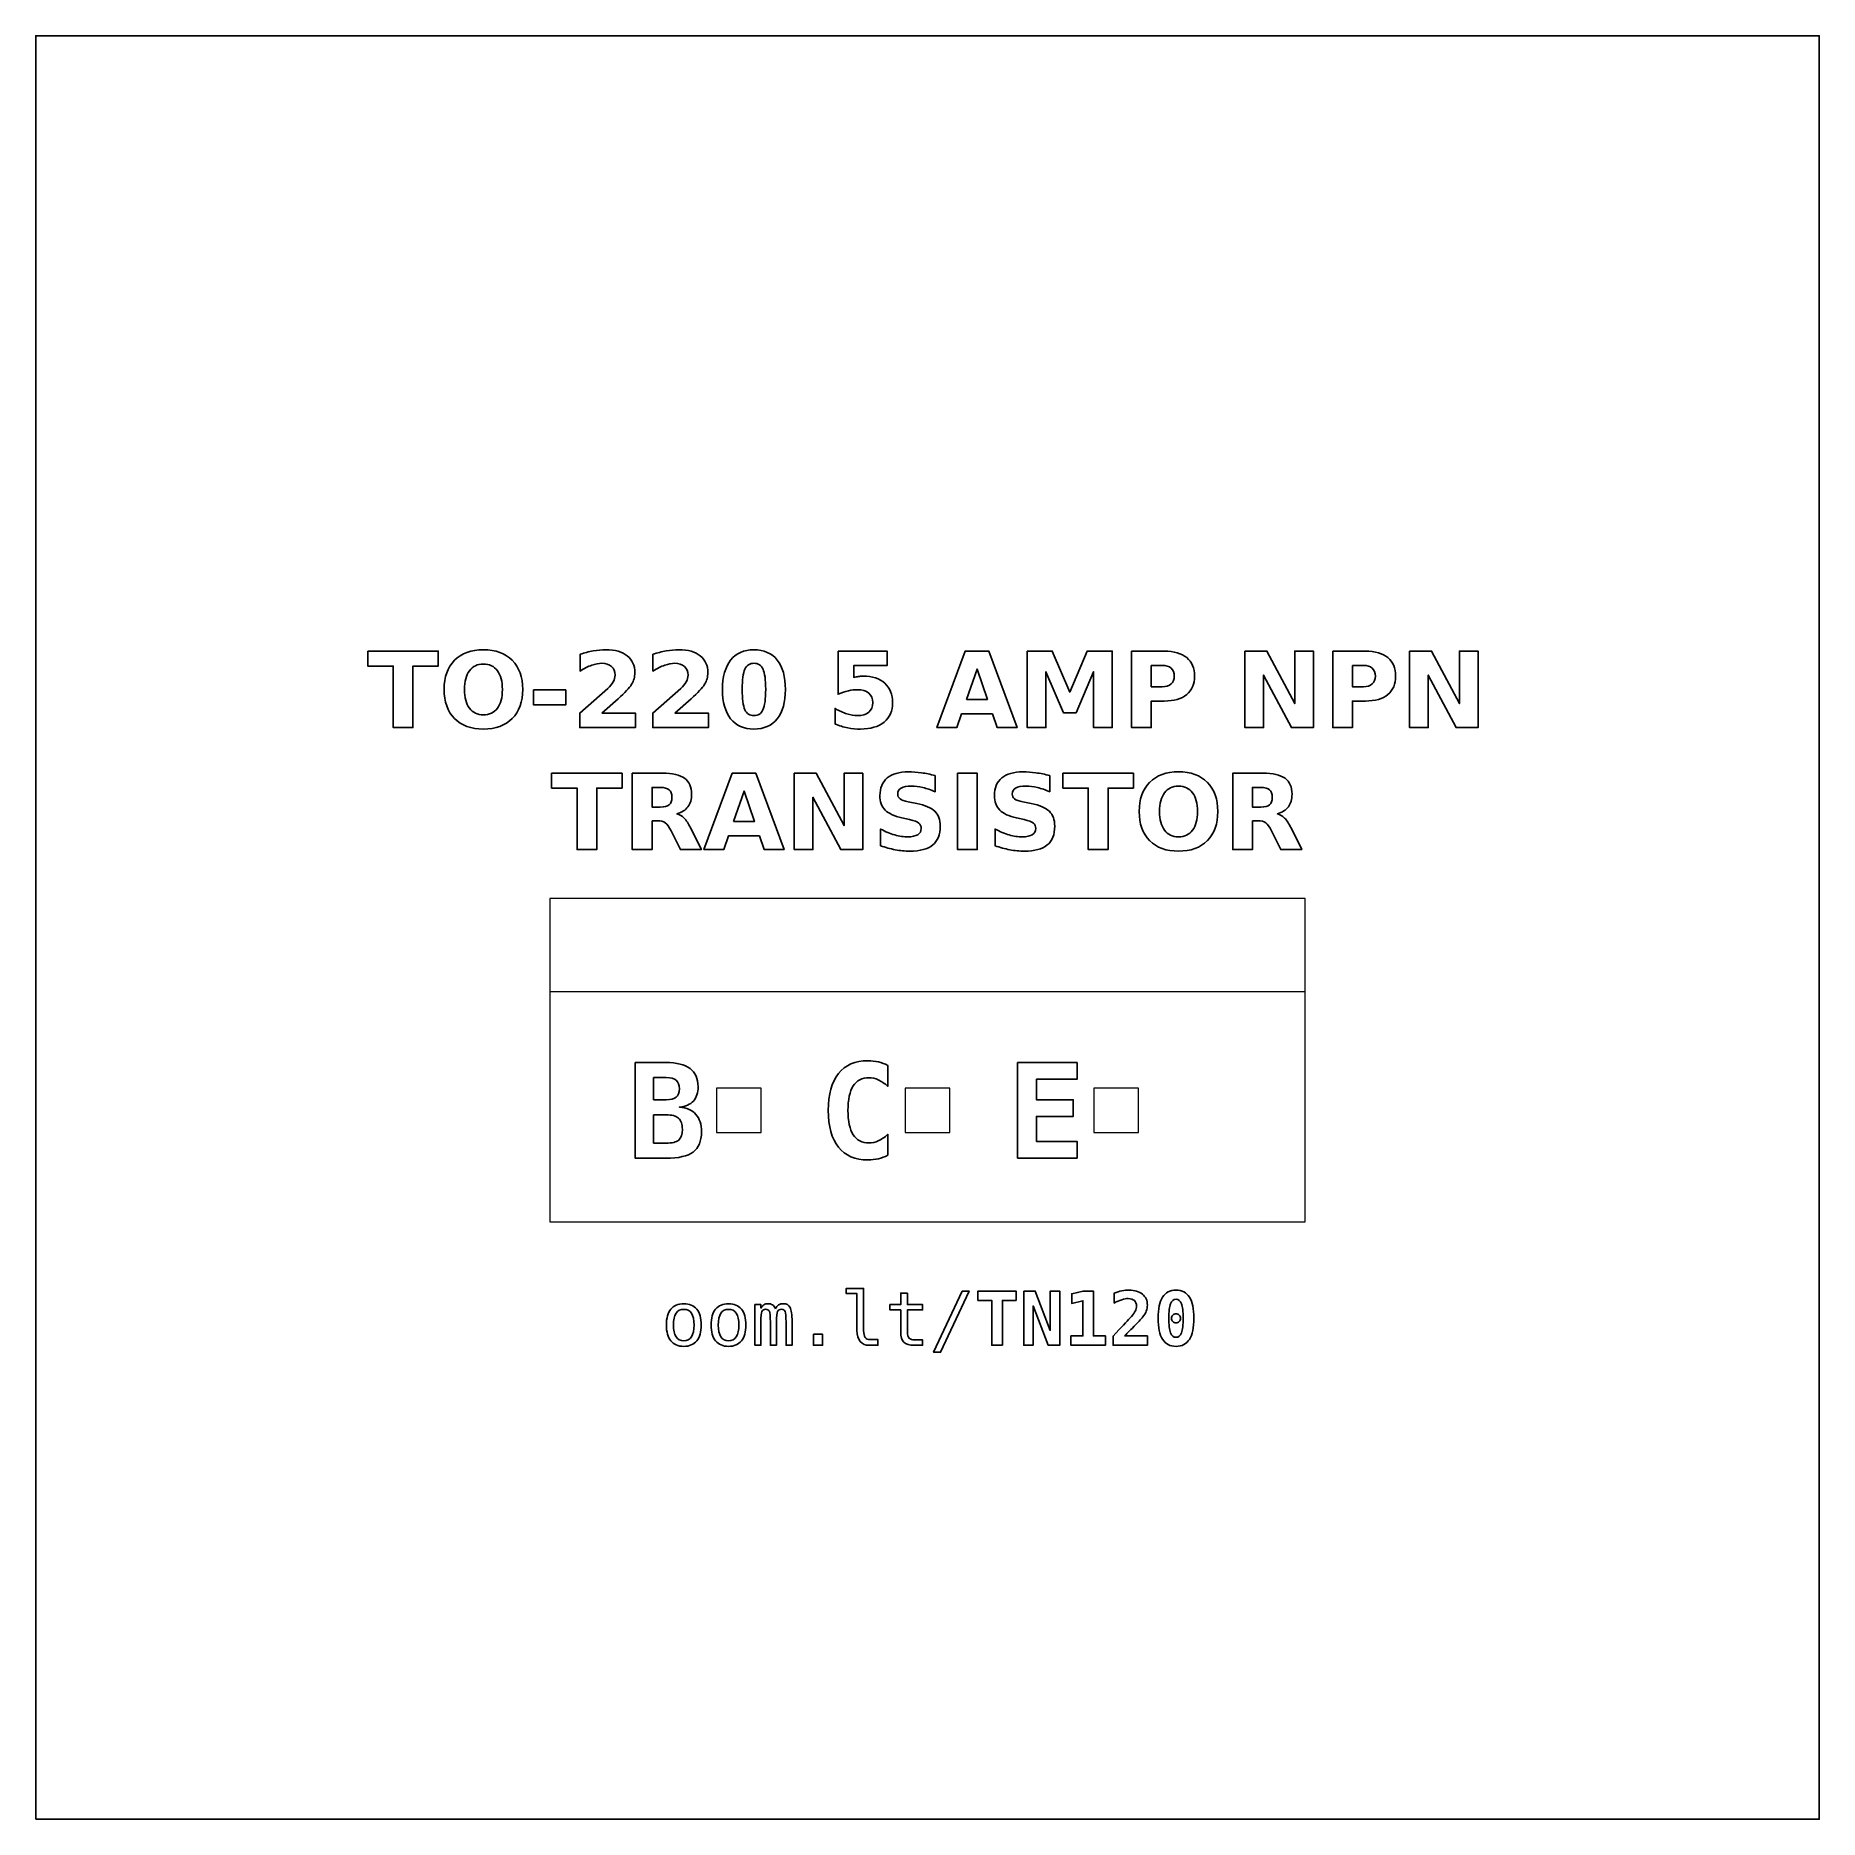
# Model space of a CAD drawing. Header units: centimetres. Extents: x -11.7 to -9.3, y -16.05 to -13.65.
import ezdxf

# ---------------------------------------------------------------- set-up
doc = ezdxf.new("R2010")
doc.units = ezdxf.units.CM
doc.header["$MEASUREMENT"] = 0
doc.layers.add('Layer 1', color=7, linetype='Continuous')

msp = doc.modelspace()

# ---------------------------------------------------------------- linework, layer by layer
at = {"layer": 'Layer 1', "color": 7}
msp.add_lwpolyline([(-11.7, -16.05), (-9.3, -16.05), (-9.3, -13.65), (-11.7, -13.65), (-11.7, -16.05)], close=True, dxfattribs=at)
at = {"layer": 'Layer 1', "color": 7, "lineweight": 20}
for points in [[(-11.00801, -15.24605), (-9.99201, -15.24605), (-9.99201, -14.81105), (-11.00801, -14.81105), (-11.00801, -15.24605)], [(-10.78401, -15.12605), (-10.72401, -15.12605), (-10.72401, -15.06605), (-10.78401, -15.06605), (-10.78401, -15.12605)], [(-10.53001, -15.12605), (-10.47001, -15.12605), (-10.47001, -15.06605), (-10.53001, -15.06605), (-10.53001, -15.12605)], [(-10.27601, -15.12605), (-10.21601, -15.12605), (-10.21601, -15.06605), (-10.27601, -15.06605), (-10.27601, -15.12605)]]:
    msp.add_lwpolyline(points, close=True, dxfattribs=at)
at = {"layer": 'Layer 1', "color": 250}
for points, knots in [([(-11.25312, -14.47815), (-11.25312, -14.47815), (-11.15832, -14.47815), (-11.15832, -14.47815), (-11.15832, -14.47815), (-11.15832, -14.47815), (-11.15832, -14.49821), (-11.15832, -14.49821), (-11.15832, -14.49821), (-11.15832, -14.49821), (-11.19242, -14.49821), (-11.19242, -14.49821), (-11.19242, -14.49821), (-11.19242, -14.49821), (-11.19242, -14.58102), (-11.19242, -14.58102), (-11.19242, -14.58102), (-11.19242, -14.58102), (-11.21895, -14.58102), (-11.21895, -14.58102), (-11.21895, -14.58102), (-11.21895, -14.58102), (-11.21895, -14.49821), (-11.21895, -14.49821), (-11.21895, -14.49821), (-11.21895, -14.49821), (-11.25312, -14.49821), (-11.25312, -14.49821), (-11.25312, -14.49821), (-11.25312, -14.49821), (-11.25312, -14.47815), (-11.25312, -14.47815)], [0, 0, 0, 0, 0.125, 0.125, 0.125, 0.125, 0.25, 0.25, 0.25, 0.25, 0.375, 0.375, 0.375, 0.375, 0.5, 0.5, 0.5, 0.5, 0.625, 0.625, 0.625, 0.625, 0.75, 0.75, 0.75, 0.75, 0.875, 0.875, 0.875, 0.875, 1, 1, 1, 1]), ([(-11.09759, -14.47629), (-11.08106, -14.47629), (-11.0681, -14.48102), (-11.05874, -14.4905), (-11.05874, -14.4905), (-11.04936, -14.49995), (-11.04468, -14.513), (-11.04468, -14.52968), (-11.04468, -14.52968), (-11.04468, -14.54631), (-11.04936, -14.55936), (-11.05874, -14.56881), (-11.05874, -14.56881), (-11.0681, -14.57829), (-11.08106, -14.58302), (-11.09759, -14.58302), (-11.09759, -14.58302), (-11.11408, -14.58302), (-11.12701, -14.57829), (-11.13642, -14.56881), (-11.13642, -14.56881), (-11.1458, -14.55936), (-11.15051, -14.54631), (-11.15051, -14.52968), (-11.15051, -14.52968), (-11.15051, -14.513), (-11.1458, -14.49995), (-11.13642, -14.4905), (-11.13642, -14.4905), (-11.12701, -14.48102), (-11.11408, -14.47629), (-11.09759, -14.47629)], [0, 0, 0, 0, 0.125, 0.125, 0.125, 0.125, 0.25, 0.25, 0.25, 0.25, 0.375, 0.375, 0.375, 0.375, 0.5, 0.5, 0.5, 0.5, 0.625, 0.625, 0.625, 0.625, 0.75, 0.75, 0.75, 0.75, 0.875, 0.875, 0.875, 0.875, 1, 1, 1, 1]), ([(-11.09759, -14.49551), (-11.10568, -14.49551), (-11.11194, -14.49849), (-11.11641, -14.50447), (-11.11641, -14.50447), (-11.12085, -14.51044), (-11.12309, -14.51884), (-11.12309, -14.52968), (-11.12309, -14.52968), (-11.12309, -14.5405), (-11.12085, -14.54887), (-11.11641, -14.55484), (-11.11641, -14.55484), (-11.11194, -14.56082), (-11.10568, -14.5638), (-11.09759, -14.5638), (-11.09759, -14.5638), (-11.08945, -14.5638), (-11.08318, -14.56082), (-11.07871, -14.55484), (-11.07871, -14.55484), (-11.07426, -14.54887), (-11.07203, -14.5405), (-11.07203, -14.52968), (-11.07203, -14.52968), (-11.07203, -14.51884), (-11.07426, -14.51044), (-11.07871, -14.50447), (-11.07871, -14.50447), (-11.08318, -14.49849), (-11.08945, -14.49551), (-11.09759, -14.49551)], [0, 0, 0, 0, 0.125, 0.125, 0.125, 0.125, 0.25, 0.25, 0.25, 0.25, 0.375, 0.375, 0.375, 0.375, 0.5, 0.5, 0.5, 0.5, 0.625, 0.625, 0.625, 0.625, 0.75, 0.75, 0.75, 0.75, 0.875, 0.875, 0.875, 0.875, 1, 1, 1, 1]), ([(-10.93835, -14.56152), (-10.93835, -14.56152), (-10.89307, -14.56152), (-10.89307, -14.56152), (-10.89307, -14.56152), (-10.89307, -14.56152), (-10.89307, -14.58102), (-10.89307, -14.58102), (-10.89307, -14.58102), (-10.89307, -14.58102), (-10.96784, -14.58102), (-10.96784, -14.58102), (-10.96784, -14.58102), (-10.96784, -14.58102), (-10.96784, -14.56152), (-10.96784, -14.56152), (-10.96784, -14.56152), (-10.96784, -14.56152), (-10.93028, -14.52839), (-10.93028, -14.52839), (-10.93028, -14.52839), (-10.92692, -14.52535), (-10.92445, -14.52239), (-10.92285, -14.5195), (-10.92285, -14.5195), (-10.92123, -14.5166), (-10.92043, -14.51359), (-10.92043, -14.51046), (-10.92043, -14.51046), (-10.92043, -14.50564), (-10.92205, -14.50176), (-10.92529, -14.49882), (-10.92529, -14.49882), (-10.92852, -14.49588), (-10.93282, -14.49443), (-10.93821, -14.49443), (-10.93821, -14.49443), (-10.94234, -14.49443), (-10.94686, -14.49532), (-10.95178, -14.49708), (-10.95178, -14.49708), (-10.95669, -14.49885), (-10.96196, -14.50148), (-10.96756, -14.50496), (-10.96756, -14.50496), (-10.96756, -14.50496), (-10.96756, -14.48236), (-10.96756, -14.48236), (-10.96756, -14.48236), (-10.96158, -14.48039), (-10.95568, -14.47888), (-10.94985, -14.47785), (-10.94985, -14.47785), (-10.94401, -14.47681), (-10.9383, -14.47629), (-10.93268, -14.47629), (-10.93268, -14.47629), (-10.92038, -14.47629), (-10.91081, -14.479), (-10.90399, -14.48443), (-10.90399, -14.48443), (-10.89717, -14.48984), (-10.89376, -14.49739), (-10.89376, -14.5071), (-10.89376, -14.5071), (-10.89376, -14.5127), (-10.89521, -14.51792), (-10.89811, -14.52277), (-10.89811, -14.52277), (-10.901, -14.52761), (-10.90709, -14.5341), (-10.91636, -14.54224), (-10.91636, -14.54224), (-10.91636, -14.54224), (-10.93835, -14.56152), (-10.93835, -14.56152)], [0, 0, 0, 0, 0.0526316, 0.0526316, 0.0526316, 0.0526316, 0.1052632, 0.1052632, 0.1052632, 0.1052632, 0.1578947, 0.1578947, 0.1578947, 0.1578947, 0.2105263, 0.2105263, 0.2105263, 0.2105263, 0.2631579, 0.2631579, 0.2631579, 0.2631579, 0.3157895, 0.3157895, 0.3157895, 0.3157895, 0.3684211, 0.3684211, 0.3684211, 0.3684211, 0.4210526, 0.4210526, 0.4210526, 0.4210526, 0.4736842, 0.4736842, 0.4736842, 0.4736842, 0.5263158, 0.5263158, 0.5263158, 0.5263158, 0.5789474, 0.5789474, 0.5789474, 0.5789474, 0.6315789, 0.6315789, 0.6315789, 0.6315789, 0.6842105, 0.6842105, 0.6842105, 0.6842105, 0.7368421, 0.7368421, 0.7368421, 0.7368421, 0.7894737, 0.7894737, 0.7894737, 0.7894737, 0.8421053, 0.8421053, 0.8421053, 0.8421053, 0.8947368, 0.8947368, 0.8947368, 0.8947368, 0.9473684, 0.9473684, 0.9473684, 0.9473684, 1, 1, 1, 1]), ([(-10.84016, -14.56152), (-10.84016, -14.56152), (-10.79488, -14.56152), (-10.79488, -14.56152), (-10.79488, -14.56152), (-10.79488, -14.56152), (-10.79488, -14.58102), (-10.79488, -14.58102), (-10.79488, -14.58102), (-10.79488, -14.58102), (-10.86965, -14.58102), (-10.86965, -14.58102), (-10.86965, -14.58102), (-10.86965, -14.58102), (-10.86965, -14.56152), (-10.86965, -14.56152), (-10.86965, -14.56152), (-10.86965, -14.56152), (-10.83209, -14.52839), (-10.83209, -14.52839), (-10.83209, -14.52839), (-10.82873, -14.52535), (-10.82626, -14.52239), (-10.82466, -14.5195), (-10.82466, -14.5195), (-10.82304, -14.5166), (-10.82224, -14.51359), (-10.82224, -14.51046), (-10.82224, -14.51046), (-10.82224, -14.50564), (-10.82386, -14.50176), (-10.8271, -14.49882), (-10.8271, -14.49882), (-10.83033, -14.49588), (-10.83463, -14.49443), (-10.84002, -14.49443), (-10.84002, -14.49443), (-10.84415, -14.49443), (-10.84867, -14.49532), (-10.85359, -14.49708), (-10.85359, -14.49708), (-10.8585, -14.49885), (-10.86377, -14.50148), (-10.86937, -14.50496), (-10.86937, -14.50496), (-10.86937, -14.50496), (-10.86937, -14.48236), (-10.86937, -14.48236), (-10.86937, -14.48236), (-10.86339, -14.48039), (-10.85749, -14.47888), (-10.85166, -14.47785), (-10.85166, -14.47785), (-10.84582, -14.47681), (-10.84011, -14.47629), (-10.83449, -14.47629), (-10.83449, -14.47629), (-10.82219, -14.47629), (-10.81262, -14.479), (-10.8058, -14.48443), (-10.8058, -14.48443), (-10.79898, -14.48984), (-10.79557, -14.49739), (-10.79557, -14.5071), (-10.79557, -14.5071), (-10.79557, -14.5127), (-10.79702, -14.51792), (-10.79992, -14.52277), (-10.79992, -14.52277), (-10.80281, -14.52761), (-10.8089, -14.5341), (-10.81817, -14.54224), (-10.81817, -14.54224), (-10.81817, -14.54224), (-10.84016, -14.56152), (-10.84016, -14.56152)], [0, 0, 0, 0, 0.0526316, 0.0526316, 0.0526316, 0.0526316, 0.1052632, 0.1052632, 0.1052632, 0.1052632, 0.1578947, 0.1578947, 0.1578947, 0.1578947, 0.2105263, 0.2105263, 0.2105263, 0.2105263, 0.2631579, 0.2631579, 0.2631579, 0.2631579, 0.3157895, 0.3157895, 0.3157895, 0.3157895, 0.3684211, 0.3684211, 0.3684211, 0.3684211, 0.4210526, 0.4210526, 0.4210526, 0.4210526, 0.4736842, 0.4736842, 0.4736842, 0.4736842, 0.5263158, 0.5263158, 0.5263158, 0.5263158, 0.5789474, 0.5789474, 0.5789474, 0.5789474, 0.6315789, 0.6315789, 0.6315789, 0.6315789, 0.6842105, 0.6842105, 0.6842105, 0.6842105, 0.7368421, 0.7368421, 0.7368421, 0.7368421, 0.7894737, 0.7894737, 0.7894737, 0.7894737, 0.8421053, 0.8421053, 0.8421053, 0.8421053, 0.8947368, 0.8947368, 0.8947368, 0.8947368, 0.9473684, 0.9473684, 0.9473684, 0.9473684, 1, 1, 1, 1]), ([(-10.69119, -14.52968), (-10.69119, -14.54673), (-10.69486, -14.55988), (-10.70222, -14.56914), (-10.70222, -14.56914), (-10.70956, -14.57839), (-10.72, -14.58302), (-10.7335, -14.58302), (-10.7335, -14.58302), (-10.74705, -14.58302), (-10.75751, -14.57839), (-10.76485, -14.56914), (-10.76485, -14.56914), (-10.77221, -14.55988), (-10.77588, -14.54673), (-10.77588, -14.52968), (-10.77588, -14.52968), (-10.77588, -14.51261), (-10.77221, -14.49943), (-10.76485, -14.49017), (-10.76485, -14.49017), (-10.75751, -14.48093), (-10.74705, -14.47629), (-10.7335, -14.47629), (-10.7335, -14.47629), (-10.72, -14.47629), (-10.70956, -14.48093), (-10.70222, -14.49017), (-10.70222, -14.49017), (-10.69486, -14.49943), (-10.69119, -14.51261), (-10.69119, -14.52968)], [0, 0, 0, 0, 0.125, 0.125, 0.125, 0.125, 0.25, 0.25, 0.25, 0.25, 0.375, 0.375, 0.375, 0.375, 0.5, 0.5, 0.5, 0.5, 0.625, 0.625, 0.625, 0.625, 0.75, 0.75, 0.75, 0.75, 0.875, 0.875, 0.875, 0.875, 1, 1, 1, 1]), ([(-10.71772, -14.52949), (-10.71772, -14.51663), (-10.71892, -14.50757), (-10.72134, -14.5023), (-10.72134, -14.5023), (-10.72374, -14.49706), (-10.72781, -14.49443), (-10.7335, -14.49443), (-10.7335, -14.49443), (-10.73919, -14.49443), (-10.74326, -14.49706), (-10.74571, -14.5023), (-10.74571, -14.5023), (-10.74813, -14.50757), (-10.74935, -14.51663), (-10.74935, -14.52949), (-10.74935, -14.52949), (-10.74935, -14.54247), (-10.74813, -14.55165), (-10.74571, -14.55696), (-10.74571, -14.55696), (-10.74326, -14.5623), (-10.73919, -14.56496), (-10.7335, -14.56496), (-10.7335, -14.56496), (-10.72786, -14.56496), (-10.72381, -14.5623), (-10.72136, -14.55696), (-10.72136, -14.55696), (-10.71894, -14.55165), (-10.71772, -14.54247), (-10.71772, -14.52949)], [0, 0, 0, 0, 0.125, 0.125, 0.125, 0.125, 0.25, 0.25, 0.25, 0.25, 0.375, 0.375, 0.375, 0.375, 0.5, 0.5, 0.5, 0.5, 0.625, 0.625, 0.625, 0.625, 0.75, 0.75, 0.75, 0.75, 0.875, 0.875, 0.875, 0.875, 1, 1, 1, 1]), ([(-10.62035, -14.47815), (-10.62035, -14.47815), (-10.55441, -14.47815), (-10.55441, -14.47815), (-10.55441, -14.47815), (-10.55441, -14.47815), (-10.55441, -14.49765), (-10.55441, -14.49765), (-10.55441, -14.49765), (-10.55441, -14.49765), (-10.59921, -14.49765), (-10.59921, -14.49765), (-10.59921, -14.49765), (-10.59921, -14.49765), (-10.59921, -14.51357), (-10.59921, -14.51357), (-10.59921, -14.51357), (-10.59719, -14.51303), (-10.59516, -14.51261), (-10.59312, -14.5123), (-10.59312, -14.5123), (-10.59107, -14.51199), (-10.58893, -14.51185), (-10.58674, -14.51185), (-10.58674, -14.51185), (-10.57419, -14.51185), (-10.56443, -14.51498), (-10.55744, -14.52126), (-10.55744, -14.52126), (-10.55046, -14.52752), (-10.54698, -14.53626), (-10.54698, -14.54746), (-10.54698, -14.54746), (-10.54698, -14.55858), (-10.55079, -14.56729), (-10.55838, -14.57359), (-10.55838, -14.57359), (-10.56598, -14.57987), (-10.57654, -14.58302), (-10.59004, -14.58302), (-10.59004, -14.58302), (-10.59587, -14.58302), (-10.60166, -14.58245), (-10.60737, -14.58133), (-10.60737, -14.58133), (-10.61309, -14.5802), (-10.61878, -14.5785), (-10.62442, -14.5762), (-10.62442, -14.5762), (-10.62442, -14.5762), (-10.62442, -14.55531), (-10.62442, -14.55531), (-10.62442, -14.55531), (-10.61882, -14.55854), (-10.61351, -14.56094), (-10.60848, -14.56253), (-10.60848, -14.56253), (-10.60344, -14.56416), (-10.59869, -14.56496), (-10.59425, -14.56496), (-10.59425, -14.56496), (-10.5878, -14.56496), (-10.58275, -14.56338), (-10.57905, -14.56023), (-10.57905, -14.56023), (-10.57536, -14.5571), (-10.5735, -14.55285), (-10.5735, -14.54746), (-10.5735, -14.54746), (-10.5735, -14.54205), (-10.57536, -14.53779), (-10.57905, -14.53467), (-10.57905, -14.53467), (-10.58275, -14.53154), (-10.5878, -14.52999), (-10.59425, -14.52999), (-10.59425, -14.52999), (-10.59806, -14.52999), (-10.60213, -14.53048), (-10.60643, -14.53147), (-10.60643, -14.53147), (-10.61076, -14.53245), (-10.61539, -14.53398), (-10.62035, -14.53605), (-10.62035, -14.53605), (-10.62035, -14.53605), (-10.62035, -14.47815), (-10.62035, -14.47815)], [0, 0, 0, 0, 0.0454545, 0.0454545, 0.0454545, 0.0454545, 0.0909091, 0.0909091, 0.0909091, 0.0909091, 0.1363636, 0.1363636, 0.1363636, 0.1363636, 0.1818182, 0.1818182, 0.1818182, 0.1818182, 0.2272727, 0.2272727, 0.2272727, 0.2272727, 0.2727273, 0.2727273, 0.2727273, 0.2727273, 0.3181818, 0.3181818, 0.3181818, 0.3181818, 0.3636364, 0.3636364, 0.3636364, 0.3636364, 0.4090909, 0.4090909, 0.4090909, 0.4090909, 0.4545455, 0.4545455, 0.4545455, 0.4545455, 0.5, 0.5, 0.5, 0.5, 0.5454545, 0.5454545, 0.5454545, 0.5454545, 0.5909091, 0.5909091, 0.5909091, 0.5909091, 0.6363636, 0.6363636, 0.6363636, 0.6363636, 0.6818182, 0.6818182, 0.6818182, 0.6818182, 0.7272727, 0.7272727, 0.7272727, 0.7272727, 0.7727273, 0.7727273, 0.7727273, 0.7727273, 0.8181818, 0.8181818, 0.8181818, 0.8181818, 0.8636364, 0.8636364, 0.8636364, 0.8636364, 0.9090909, 0.9090909, 0.9090909, 0.9090909, 0.9545455, 0.9545455, 0.9545455, 0.9545455, 1, 1, 1, 1]), ([(-10.41261, -14.5623), (-10.41261, -14.5623), (-10.4541, -14.5623), (-10.4541, -14.5623), (-10.4541, -14.5623), (-10.4541, -14.5623), (-10.46064, -14.58102), (-10.46064, -14.58102), (-10.46064, -14.58102), (-10.46064, -14.58102), (-10.48731, -14.58102), (-10.48731, -14.58102), (-10.48731, -14.58102), (-10.48731, -14.58102), (-10.44921, -14.47815), (-10.44921, -14.47815), (-10.44921, -14.47815), (-10.44921, -14.47815), (-10.41758, -14.47815), (-10.41758, -14.47815), (-10.41758, -14.47815), (-10.41758, -14.47815), (-10.37948, -14.58102), (-10.37948, -14.58102), (-10.37948, -14.58102), (-10.37948, -14.58102), (-10.40615, -14.58102), (-10.40615, -14.58102), (-10.40615, -14.58102), (-10.40615, -14.58102), (-10.41261, -14.5623), (-10.41261, -14.5623)], [0, 0, 0, 0, 0.125, 0.125, 0.125, 0.125, 0.25, 0.25, 0.25, 0.25, 0.375, 0.375, 0.375, 0.375, 0.5, 0.5, 0.5, 0.5, 0.625, 0.625, 0.625, 0.625, 0.75, 0.75, 0.75, 0.75, 0.875, 0.875, 0.875, 0.875, 1, 1, 1, 1]), ([(-10.36581, -14.47815), (-10.36581, -14.47815), (-10.33206, -14.47815), (-10.33206, -14.47815), (-10.33206, -14.47815), (-10.33206, -14.47815), (-10.30861, -14.53321), (-10.30861, -14.53321), (-10.30861, -14.53321), (-10.30861, -14.53321), (-10.28505, -14.47815), (-10.28505, -14.47815), (-10.28505, -14.47815), (-10.28505, -14.47815), (-10.25137, -14.47815), (-10.25137, -14.47815), (-10.25137, -14.47815), (-10.25137, -14.47815), (-10.25137, -14.58102), (-10.25137, -14.58102), (-10.25137, -14.58102), (-10.25137, -14.58102), (-10.27644, -14.58102), (-10.27644, -14.58102), (-10.27644, -14.58102), (-10.27644, -14.58102), (-10.27644, -14.50578), (-10.27644, -14.50578), (-10.27644, -14.50578), (-10.27644, -14.50578), (-10.30015, -14.56124), (-10.30015, -14.56124), (-10.30015, -14.56124), (-10.30015, -14.56124), (-10.31696, -14.56124), (-10.31696, -14.56124), (-10.31696, -14.56124), (-10.31696, -14.56124), (-10.34067, -14.50578), (-10.34067, -14.50578), (-10.34067, -14.50578), (-10.34067, -14.50578), (-10.34067, -14.58102), (-10.34067, -14.58102), (-10.34067, -14.58102), (-10.34067, -14.58102), (-10.36581, -14.58102), (-10.36581, -14.58102), (-10.36581, -14.58102), (-10.36581, -14.58102), (-10.36581, -14.47815), (-10.36581, -14.47815)], [0, 0, 0, 0, 0.0769231, 0.0769231, 0.0769231, 0.0769231, 0.1538462, 0.1538462, 0.1538462, 0.1538462, 0.2307692, 0.2307692, 0.2307692, 0.2307692, 0.3076923, 0.3076923, 0.3076923, 0.3076923, 0.3846154, 0.3846154, 0.3846154, 0.3846154, 0.4615385, 0.4615385, 0.4615385, 0.4615385, 0.5384615, 0.5384615, 0.5384615, 0.5384615, 0.6153846, 0.6153846, 0.6153846, 0.6153846, 0.6923077, 0.6923077, 0.6923077, 0.6923077, 0.7692308, 0.7692308, 0.7692308, 0.7692308, 0.8461538, 0.8461538, 0.8461538, 0.8461538, 0.9230769, 0.9230769, 0.9230769, 0.9230769, 1, 1, 1, 1]), ([(-10.22538, -14.47815), (-10.22538, -14.47815), (-10.18136, -14.47815), (-10.18136, -14.47815), (-10.18136, -14.47815), (-10.16826, -14.47815), (-10.15821, -14.48107), (-10.1512, -14.48688), (-10.1512, -14.48688), (-10.1442, -14.49269), (-10.14069, -14.50096), (-10.14069, -14.51171), (-10.14069, -14.51171), (-10.14069, -14.52248), (-10.1442, -14.53078), (-10.1512, -14.53659), (-10.1512, -14.53659), (-10.15821, -14.5424), (-10.16826, -14.54532), (-10.18136, -14.54532), (-10.18136, -14.54532), (-10.18136, -14.54532), (-10.19885, -14.54532), (-10.19885, -14.54532), (-10.19885, -14.54532), (-10.19885, -14.54532), (-10.19885, -14.58102), (-10.19885, -14.58102), (-10.19885, -14.58102), (-10.19885, -14.58102), (-10.22538, -14.58102), (-10.22538, -14.58102), (-10.22538, -14.58102), (-10.22538, -14.58102), (-10.22538, -14.47815), (-10.22538, -14.47815)], [0, 0, 0, 0, 0.1111111, 0.1111111, 0.1111111, 0.1111111, 0.2222222, 0.2222222, 0.2222222, 0.2222222, 0.3333333, 0.3333333, 0.3333333, 0.3333333, 0.4444444, 0.4444444, 0.4444444, 0.4444444, 0.5555556, 0.5555556, 0.5555556, 0.5555556, 0.6666667, 0.6666667, 0.6666667, 0.6666667, 0.7777778, 0.7777778, 0.7777778, 0.7777778, 0.8888889, 0.8888889, 0.8888889, 0.8888889, 1, 1, 1, 1]), ([(-10.07284, -14.47815), (-10.07284, -14.47815), (-10.04321, -14.47815), (-10.04321, -14.47815), (-10.04321, -14.47815), (-10.04321, -14.47815), (-10.00579, -14.54871), (-10.00579, -14.54871), (-10.00579, -14.54871), (-10.00579, -14.54871), (-10.00579, -14.47815), (-10.00579, -14.47815), (-10.00579, -14.47815), (-10.00579, -14.47815), (-9.98065, -14.47815), (-9.98065, -14.47815), (-9.98065, -14.47815), (-9.98065, -14.47815), (-9.98065, -14.58102), (-9.98065, -14.58102), (-9.98065, -14.58102), (-9.98065, -14.58102), (-10.01028, -14.58102), (-10.01028, -14.58102), (-10.01028, -14.58102), (-10.01028, -14.58102), (-10.0477, -14.51046), (-10.0477, -14.51046), (-10.0477, -14.51046), (-10.0477, -14.51046), (-10.0477, -14.58102), (-10.0477, -14.58102), (-10.0477, -14.58102), (-10.0477, -14.58102), (-10.07284, -14.58102), (-10.07284, -14.58102), (-10.07284, -14.58102), (-10.07284, -14.58102), (-10.07284, -14.47815), (-10.07284, -14.47815)], [0, 0, 0, 0, 0.1, 0.1, 0.1, 0.1, 0.2, 0.2, 0.2, 0.2, 0.3, 0.3, 0.3, 0.3, 0.4, 0.4, 0.4, 0.4, 0.5, 0.5, 0.5, 0.5, 0.6, 0.6, 0.6, 0.6, 0.7, 0.7, 0.7, 0.7, 0.8, 0.8, 0.8, 0.8, 0.9, 0.9, 0.9, 0.9, 1, 1, 1, 1]), ([(-9.95475, -14.47815), (-9.95475, -14.47815), (-9.91073, -14.47815), (-9.91073, -14.47815), (-9.91073, -14.47815), (-9.89763, -14.47815), (-9.88758, -14.48107), (-9.88057, -14.48688), (-9.88057, -14.48688), (-9.87357, -14.49269), (-9.87006, -14.50096), (-9.87006, -14.51171), (-9.87006, -14.51171), (-9.87006, -14.52248), (-9.87357, -14.53078), (-9.88057, -14.53659), (-9.88057, -14.53659), (-9.88758, -14.5424), (-9.89763, -14.54532), (-9.91073, -14.54532), (-9.91073, -14.54532), (-9.91073, -14.54532), (-9.92822, -14.54532), (-9.92822, -14.54532), (-9.92822, -14.54532), (-9.92822, -14.54532), (-9.92822, -14.58102), (-9.92822, -14.58102), (-9.92822, -14.58102), (-9.92822, -14.58102), (-9.95475, -14.58102), (-9.95475, -14.58102), (-9.95475, -14.58102), (-9.95475, -14.58102), (-9.95475, -14.47815), (-9.95475, -14.47815)], [0, 0, 0, 0, 0.1111111, 0.1111111, 0.1111111, 0.1111111, 0.2222222, 0.2222222, 0.2222222, 0.2222222, 0.3333333, 0.3333333, 0.3333333, 0.3333333, 0.4444444, 0.4444444, 0.4444444, 0.4444444, 0.5555556, 0.5555556, 0.5555556, 0.5555556, 0.6666667, 0.6666667, 0.6666667, 0.6666667, 0.7777778, 0.7777778, 0.7777778, 0.7777778, 0.8888889, 0.8888889, 0.8888889, 0.8888889, 1, 1, 1, 1]), ([(-9.85134, -14.47815), (-9.85134, -14.47815), (-9.82171, -14.47815), (-9.82171, -14.47815), (-9.82171, -14.47815), (-9.82171, -14.47815), (-9.78429, -14.54871), (-9.78429, -14.54871), (-9.78429, -14.54871), (-9.78429, -14.54871), (-9.78429, -14.47815), (-9.78429, -14.47815), (-9.78429, -14.47815), (-9.78429, -14.47815), (-9.75915, -14.47815), (-9.75915, -14.47815), (-9.75915, -14.47815), (-9.75915, -14.47815), (-9.75915, -14.58102), (-9.75915, -14.58102), (-9.75915, -14.58102), (-9.75915, -14.58102), (-9.78878, -14.58102), (-9.78878, -14.58102), (-9.78878, -14.58102), (-9.78878, -14.58102), (-9.8262, -14.51046), (-9.8262, -14.51046), (-9.8262, -14.51046), (-9.8262, -14.51046), (-9.8262, -14.58102), (-9.8262, -14.58102), (-9.8262, -14.58102), (-9.8262, -14.58102), (-9.85134, -14.58102), (-9.85134, -14.58102), (-9.85134, -14.58102), (-9.85134, -14.58102), (-9.85134, -14.47815), (-9.85134, -14.47815)], [0, 0, 0, 0, 0.1, 0.1, 0.1, 0.1, 0.2, 0.2, 0.2, 0.2, 0.3, 0.3, 0.3, 0.3, 0.4, 0.4, 0.4, 0.4, 0.5, 0.5, 0.5, 0.5, 0.6, 0.6, 0.6, 0.6, 0.7, 0.7, 0.7, 0.7, 0.8, 0.8, 0.8, 0.8, 0.9, 0.9, 0.9, 0.9, 1, 1, 1, 1]), ([(-10.44749, -14.5432), (-10.44749, -14.5432), (-10.41929, -14.5432), (-10.41929, -14.5432), (-10.41929, -14.5432), (-10.41929, -14.5432), (-10.43336, -14.50228), (-10.43336, -14.50228), (-10.43336, -14.50228), (-10.43336, -14.50228), (-10.44749, -14.5432), (-10.44749, -14.5432)], [0, 0, 0, 0, 0.3333333, 0.3333333, 0.3333333, 0.3333333, 0.6666667, 0.6666667, 0.6666667, 0.6666667, 1, 1, 1, 1]), ([(-10.19885, -14.49737), (-10.19885, -14.49737), (-10.19885, -14.5261), (-10.19885, -14.5261), (-10.19885, -14.5261), (-10.19885, -14.5261), (-10.18418, -14.5261), (-10.18418, -14.5261), (-10.18418, -14.5261), (-10.17903, -14.5261), (-10.17505, -14.52486), (-10.17225, -14.52234), (-10.17225, -14.52234), (-10.16945, -14.51985), (-10.16804, -14.5163), (-10.16804, -14.51171), (-10.16804, -14.51171), (-10.16804, -14.5071), (-10.16945, -14.50357), (-10.17225, -14.50108), (-10.17225, -14.50108), (-10.17505, -14.49861), (-10.17903, -14.49737), (-10.18418, -14.49737), (-10.18418, -14.49737), (-10.18418, -14.49737), (-10.19885, -14.49737), (-10.19885, -14.49737)], [0, 0, 0, 0, 0.1428571, 0.1428571, 0.1428571, 0.1428571, 0.2857143, 0.2857143, 0.2857143, 0.2857143, 0.4285714, 0.4285714, 0.4285714, 0.4285714, 0.5714286, 0.5714286, 0.5714286, 0.5714286, 0.7142857, 0.7142857, 0.7142857, 0.7142857, 0.8571429, 0.8571429, 0.8571429, 0.8571429, 1, 1, 1, 1]), ([(-9.92822, -14.49737), (-9.92822, -14.49737), (-9.92822, -14.5261), (-9.92822, -14.5261), (-9.92822, -14.5261), (-9.92822, -14.5261), (-9.91355, -14.5261), (-9.91355, -14.5261), (-9.91355, -14.5261), (-9.9084, -14.5261), (-9.90442, -14.52486), (-9.90162, -14.52234), (-9.90162, -14.52234), (-9.89882, -14.51985), (-9.89741, -14.5163), (-9.89741, -14.51171), (-9.89741, -14.51171), (-9.89741, -14.5071), (-9.89882, -14.50357), (-9.90162, -14.50108), (-9.90162, -14.50108), (-9.90442, -14.49861), (-9.9084, -14.49737), (-9.91355, -14.49737), (-9.91355, -14.49737), (-9.91355, -14.49737), (-9.92822, -14.49737), (-9.92822, -14.49737)], [0, 0, 0, 0, 0.1428571, 0.1428571, 0.1428571, 0.1428571, 0.2857143, 0.2857143, 0.2857143, 0.2857143, 0.4285714, 0.4285714, 0.4285714, 0.4285714, 0.5714286, 0.5714286, 0.5714286, 0.5714286, 0.7142857, 0.7142857, 0.7142857, 0.7142857, 0.8571429, 0.8571429, 0.8571429, 0.8571429, 1, 1, 1, 1]), ([(-11.02993, -14.53039), (-11.02993, -14.53039), (-10.98665, -14.53039), (-10.98665, -14.53039), (-10.98665, -14.53039), (-10.98665, -14.53039), (-10.98665, -14.55045), (-10.98665, -14.55045), (-10.98665, -14.55045), (-10.98665, -14.55045), (-11.02993, -14.55045), (-11.02993, -14.55045), (-11.02993, -14.55045), (-11.02993, -14.55045), (-11.02993, -14.53039), (-11.02993, -14.53039)], [0, 0, 0, 0, 0.25, 0.25, 0.25, 0.25, 0.5, 0.5, 0.5, 0.5, 0.75, 0.75, 0.75, 0.75, 1, 1, 1, 1]), ([(-11.00574, -14.6424), (-11.00574, -14.6424), (-10.91094, -14.6424), (-10.91094, -14.6424), (-10.91094, -14.6424), (-10.91094, -14.6424), (-10.91094, -14.66246), (-10.91094, -14.66246), (-10.91094, -14.66246), (-10.91094, -14.66246), (-10.94504, -14.66246), (-10.94504, -14.66246), (-10.94504, -14.66246), (-10.94504, -14.66246), (-10.94504, -14.74527), (-10.94504, -14.74527), (-10.94504, -14.74527), (-10.94504, -14.74527), (-10.97157, -14.74527), (-10.97157, -14.74527), (-10.97157, -14.74527), (-10.97157, -14.74527), (-10.97157, -14.66246), (-10.97157, -14.66246), (-10.97157, -14.66246), (-10.97157, -14.66246), (-11.00574, -14.66246), (-11.00574, -14.66246), (-11.00574, -14.66246), (-11.00574, -14.66246), (-11.00574, -14.6424), (-11.00574, -14.6424)], [0, 0, 0, 0, 0.125, 0.125, 0.125, 0.125, 0.25, 0.25, 0.25, 0.25, 0.375, 0.375, 0.375, 0.375, 0.5, 0.5, 0.5, 0.5, 0.625, 0.625, 0.625, 0.625, 0.75, 0.75, 0.75, 0.75, 0.875, 0.875, 0.875, 0.875, 1, 1, 1, 1]), ([(-10.87067, -14.70635), (-10.87067, -14.70635), (-10.87067, -14.74527), (-10.87067, -14.74527), (-10.87067, -14.74527), (-10.87067, -14.74527), (-10.8972, -14.74527), (-10.8972, -14.74527), (-10.8972, -14.74527), (-10.8972, -14.74527), (-10.8972, -14.6424), (-10.8972, -14.6424), (-10.8972, -14.6424), (-10.8972, -14.6424), (-10.85668, -14.6424), (-10.85668, -14.6424), (-10.85668, -14.6424), (-10.84313, -14.6424), (-10.83318, -14.64468), (-10.82688, -14.64922), (-10.82688, -14.64922), (-10.82056, -14.65376), (-10.8174, -14.66096), (-10.8174, -14.67079), (-10.8174, -14.67079), (-10.8174, -14.67758), (-10.81905, -14.68318), (-10.82232, -14.68753), (-10.82232, -14.68753), (-10.82561, -14.69191), (-10.83057, -14.69513), (-10.83718, -14.69718), (-10.83718, -14.69718), (-10.83356, -14.69802), (-10.83029, -14.69988), (-10.82742, -14.7028), (-10.82742, -14.7028), (-10.82455, -14.70571), (-10.82166, -14.71013), (-10.81872, -14.71606), (-10.81872, -14.71606), (-10.81872, -14.71606), (-10.8043, -14.74527), (-10.8043, -14.74527), (-10.8043, -14.74527), (-10.8043, -14.74527), (-10.83257, -14.74527), (-10.83257, -14.74527), (-10.83257, -14.74527), (-10.83257, -14.74527), (-10.84511, -14.71971), (-10.84511, -14.71971), (-10.84511, -14.71971), (-10.84762, -14.71458), (-10.85019, -14.71105), (-10.8528, -14.70917), (-10.8528, -14.70917), (-10.85539, -14.70729), (-10.85884, -14.70635), (-10.86317, -14.70635), (-10.86317, -14.70635), (-10.86317, -14.70635), (-10.87067, -14.70635), (-10.87067, -14.70635)], [0, 0, 0, 0, 0.0625, 0.0625, 0.0625, 0.0625, 0.125, 0.125, 0.125, 0.125, 0.1875, 0.1875, 0.1875, 0.1875, 0.25, 0.25, 0.25, 0.25, 0.3125, 0.3125, 0.3125, 0.3125, 0.375, 0.375, 0.375, 0.375, 0.4375, 0.4375, 0.4375, 0.4375, 0.5, 0.5, 0.5, 0.5, 0.5625, 0.5625, 0.5625, 0.5625, 0.625, 0.625, 0.625, 0.625, 0.6875, 0.6875, 0.6875, 0.6875, 0.75, 0.75, 0.75, 0.75, 0.8125, 0.8125, 0.8125, 0.8125, 0.875, 0.875, 0.875, 0.875, 0.9375, 0.9375, 0.9375, 0.9375, 1, 1, 1, 1]), ([(-10.8595, -14.68803), (-10.85395, -14.68803), (-10.84995, -14.68699), (-10.84755, -14.68492), (-10.84755, -14.68492), (-10.84513, -14.68285), (-10.84393, -14.67944), (-10.84393, -14.67471), (-10.84393, -14.67471), (-10.84393, -14.67003), (-10.84513, -14.66667), (-10.84755, -14.66465), (-10.84755, -14.66465), (-10.84995, -14.66263), (-10.85395, -14.66162), (-10.8595, -14.66162), (-10.8595, -14.66162), (-10.8595, -14.66162), (-10.87067, -14.66162), (-10.87067, -14.66162), (-10.87067, -14.66162), (-10.87067, -14.66162), (-10.87067, -14.68803), (-10.87067, -14.68803), (-10.87067, -14.68803), (-10.87067, -14.68803), (-10.8595, -14.68803), (-10.8595, -14.68803)], [0, 0, 0, 0, 0.1428571, 0.1428571, 0.1428571, 0.1428571, 0.2857143, 0.2857143, 0.2857143, 0.2857143, 0.4285714, 0.4285714, 0.4285714, 0.4285714, 0.5714286, 0.5714286, 0.5714286, 0.5714286, 0.7142857, 0.7142857, 0.7142857, 0.7142857, 0.8571429, 0.8571429, 0.8571429, 0.8571429, 1, 1, 1, 1]), ([(-10.72613, -14.72655), (-10.72613, -14.72655), (-10.76762, -14.72655), (-10.76762, -14.72655), (-10.76762, -14.72655), (-10.76762, -14.72655), (-10.77416, -14.74527), (-10.77416, -14.74527), (-10.77416, -14.74527), (-10.77416, -14.74527), (-10.80083, -14.74527), (-10.80083, -14.74527), (-10.80083, -14.74527), (-10.80083, -14.74527), (-10.76273, -14.6424), (-10.76273, -14.6424), (-10.76273, -14.6424), (-10.76273, -14.6424), (-10.7311, -14.6424), (-10.7311, -14.6424), (-10.7311, -14.6424), (-10.7311, -14.6424), (-10.693, -14.74527), (-10.693, -14.74527), (-10.693, -14.74527), (-10.693, -14.74527), (-10.71967, -14.74527), (-10.71967, -14.74527), (-10.71967, -14.74527), (-10.71967, -14.74527), (-10.72613, -14.72655), (-10.72613, -14.72655)], [0, 0, 0, 0, 0.125, 0.125, 0.125, 0.125, 0.25, 0.25, 0.25, 0.25, 0.375, 0.375, 0.375, 0.375, 0.5, 0.5, 0.5, 0.5, 0.625, 0.625, 0.625, 0.625, 0.75, 0.75, 0.75, 0.75, 0.875, 0.875, 0.875, 0.875, 1, 1, 1, 1]), ([(-10.67933, -14.6424), (-10.67933, -14.6424), (-10.6497, -14.6424), (-10.6497, -14.6424), (-10.6497, -14.6424), (-10.6497, -14.6424), (-10.61228, -14.71296), (-10.61228, -14.71296), (-10.61228, -14.71296), (-10.61228, -14.71296), (-10.61228, -14.6424), (-10.61228, -14.6424), (-10.61228, -14.6424), (-10.61228, -14.6424), (-10.58714, -14.6424), (-10.58714, -14.6424), (-10.58714, -14.6424), (-10.58714, -14.6424), (-10.58714, -14.74527), (-10.58714, -14.74527), (-10.58714, -14.74527), (-10.58714, -14.74527), (-10.61677, -14.74527), (-10.61677, -14.74527), (-10.61677, -14.74527), (-10.61677, -14.74527), (-10.65419, -14.67471), (-10.65419, -14.67471), (-10.65419, -14.67471), (-10.65419, -14.67471), (-10.65419, -14.74527), (-10.65419, -14.74527), (-10.65419, -14.74527), (-10.65419, -14.74527), (-10.67933, -14.74527), (-10.67933, -14.74527), (-10.67933, -14.74527), (-10.67933, -14.74527), (-10.67933, -14.6424), (-10.67933, -14.6424)], [0, 0, 0, 0, 0.1, 0.1, 0.1, 0.1, 0.2, 0.2, 0.2, 0.2, 0.3, 0.3, 0.3, 0.3, 0.4, 0.4, 0.4, 0.4, 0.5, 0.5, 0.5, 0.5, 0.6, 0.6, 0.6, 0.6, 0.7, 0.7, 0.7, 0.7, 0.8, 0.8, 0.8, 0.8, 0.9, 0.9, 0.9, 0.9, 1, 1, 1, 1]), ([(-10.48965, -14.64565), (-10.48965, -14.64565), (-10.48965, -14.6674), (-10.48965, -14.6674), (-10.48965, -14.6674), (-10.4953, -14.66488), (-10.50082, -14.66298), (-10.50618, -14.66169), (-10.50618, -14.66169), (-10.51157, -14.66039), (-10.51665, -14.65976), (-10.52142, -14.65976), (-10.52142, -14.65976), (-10.52775, -14.65976), (-10.53245, -14.66063), (-10.53549, -14.66237), (-10.53549, -14.66237), (-10.53852, -14.66413), (-10.54003, -14.66684), (-10.54003, -14.67051), (-10.54003, -14.67051), (-10.54003, -14.67326), (-10.53902, -14.67542), (-10.53697, -14.67695), (-10.53697, -14.67695), (-10.53492, -14.67848), (-10.53121, -14.67982), (-10.52582, -14.68092), (-10.52582, -14.68092), (-10.52582, -14.68092), (-10.51453, -14.68318), (-10.51453, -14.68318), (-10.51453, -14.68318), (-10.50308, -14.68549), (-10.49497, -14.68897), (-10.49015, -14.69367), (-10.49015, -14.69367), (-10.48532, -14.69835), (-10.4829, -14.70501), (-10.4829, -14.71364), (-10.4829, -14.71364), (-10.4829, -14.725), (-10.48626, -14.73344), (-10.49299, -14.73897), (-10.49299, -14.73897), (-10.49972, -14.74449), (-10.50999, -14.74727), (-10.52382, -14.74727), (-10.52382, -14.74727), (-10.53036, -14.74727), (-10.5369, -14.74666), (-10.54346, -14.74541), (-10.54346, -14.74541), (-10.55002, -14.74416), (-10.55661, -14.74233), (-10.56317, -14.73991), (-10.56317, -14.73991), (-10.56317, -14.73991), (-10.56317, -14.71752), (-10.56317, -14.71752), (-10.56317, -14.71752), (-10.55661, -14.721), (-10.55026, -14.72363), (-10.54412, -14.7254), (-10.54412, -14.7254), (-10.53798, -14.72716), (-10.53208, -14.72805), (-10.52639, -14.72805), (-10.52639, -14.72805), (-10.5206, -14.72805), (-10.51616, -14.72709), (-10.51308, -14.72516), (-10.51308, -14.72516), (-10.50999, -14.72323), (-10.50847, -14.72048), (-10.50847, -14.71688), (-10.50847, -14.71688), (-10.50847, -14.71368), (-10.5095, -14.71119), (-10.51159, -14.70945), (-10.51159, -14.70945), (-10.51369, -14.70771), (-10.51785, -14.70614), (-10.52411, -14.70477), (-10.52411, -14.70477), (-10.52411, -14.70477), (-10.53438, -14.70249), (-10.53438, -14.70249), (-10.53438, -14.70249), (-10.54466, -14.70028), (-10.55219, -14.69678), (-10.55694, -14.69195), (-10.55694, -14.69195), (-10.56169, -14.68713), (-10.56406, -14.68062), (-10.56406, -14.67246), (-10.56406, -14.67246), (-10.56406, -14.6622), (-10.56075, -14.65432), (-10.55414, -14.64882), (-10.55414, -14.64882), (-10.54753, -14.64329), (-10.53803, -14.64054), (-10.52561, -14.64054), (-10.52561, -14.64054), (-10.51997, -14.64054), (-10.51416, -14.64097), (-10.50818, -14.64181), (-10.50818, -14.64181), (-10.50221, -14.64266), (-10.49603, -14.64393), (-10.48965, -14.64565)], [0, 0, 0, 0, 0.0357143, 0.0357143, 0.0357143, 0.0357143, 0.0714286, 0.0714286, 0.0714286, 0.0714286, 0.1071429, 0.1071429, 0.1071429, 0.1071429, 0.1428571, 0.1428571, 0.1428571, 0.1428571, 0.1785714, 0.1785714, 0.1785714, 0.1785714, 0.2142857, 0.2142857, 0.2142857, 0.2142857, 0.25, 0.25, 0.25, 0.25, 0.2857143, 0.2857143, 0.2857143, 0.2857143, 0.3214286, 0.3214286, 0.3214286, 0.3214286, 0.3571429, 0.3571429, 0.3571429, 0.3571429, 0.3928571, 0.3928571, 0.3928571, 0.3928571, 0.4285714, 0.4285714, 0.4285714, 0.4285714, 0.4642857, 0.4642857, 0.4642857, 0.4642857, 0.5, 0.5, 0.5, 0.5, 0.5357143, 0.5357143, 0.5357143, 0.5357143, 0.5714286, 0.5714286, 0.5714286, 0.5714286, 0.6071429, 0.6071429, 0.6071429, 0.6071429, 0.6428571, 0.6428571, 0.6428571, 0.6428571, 0.6785714, 0.6785714, 0.6785714, 0.6785714, 0.7142857, 0.7142857, 0.7142857, 0.7142857, 0.75, 0.75, 0.75, 0.75, 0.7857143, 0.7857143, 0.7857143, 0.7857143, 0.8214286, 0.8214286, 0.8214286, 0.8214286, 0.8571429, 0.8571429, 0.8571429, 0.8571429, 0.8928571, 0.8928571, 0.8928571, 0.8928571, 0.9285714, 0.9285714, 0.9285714, 0.9285714, 0.9642857, 0.9642857, 0.9642857, 0.9642857, 1, 1, 1, 1]), ([(-10.45962, -14.6424), (-10.45962, -14.6424), (-10.43309, -14.6424), (-10.43309, -14.6424), (-10.43309, -14.6424), (-10.43309, -14.6424), (-10.43309, -14.74527), (-10.43309, -14.74527), (-10.43309, -14.74527), (-10.43309, -14.74527), (-10.45962, -14.74527), (-10.45962, -14.74527), (-10.45962, -14.74527), (-10.45962, -14.74527), (-10.45962, -14.6424), (-10.45962, -14.6424)], [0, 0, 0, 0, 0.25, 0.25, 0.25, 0.25, 0.5, 0.5, 0.5, 0.5, 0.75, 0.75, 0.75, 0.75, 1, 1, 1, 1]), ([(-10.33554, -14.64565), (-10.33554, -14.64565), (-10.33554, -14.6674), (-10.33554, -14.6674), (-10.33554, -14.6674), (-10.34119, -14.66488), (-10.34671, -14.66298), (-10.35207, -14.66169), (-10.35207, -14.66169), (-10.35746, -14.66039), (-10.36254, -14.65976), (-10.36731, -14.65976), (-10.36731, -14.65976), (-10.37364, -14.65976), (-10.37834, -14.66063), (-10.38138, -14.66237), (-10.38138, -14.66237), (-10.38441, -14.66413), (-10.38592, -14.66684), (-10.38592, -14.67051), (-10.38592, -14.67051), (-10.38592, -14.67326), (-10.38491, -14.67542), (-10.38286, -14.67695), (-10.38286, -14.67695), (-10.38081, -14.67848), (-10.3771, -14.67982), (-10.37171, -14.68092), (-10.37171, -14.68092), (-10.37171, -14.68092), (-10.36042, -14.68318), (-10.36042, -14.68318), (-10.36042, -14.68318), (-10.34897, -14.68549), (-10.34086, -14.68897), (-10.33604, -14.69367), (-10.33604, -14.69367), (-10.33121, -14.69835), (-10.32879, -14.70501), (-10.32879, -14.71364), (-10.32879, -14.71364), (-10.32879, -14.725), (-10.33215, -14.73344), (-10.33888, -14.73897), (-10.33888, -14.73897), (-10.34561, -14.74449), (-10.35588, -14.74727), (-10.36971, -14.74727), (-10.36971, -14.74727), (-10.37625, -14.74727), (-10.38279, -14.74666), (-10.38935, -14.74541), (-10.38935, -14.74541), (-10.39591, -14.74416), (-10.4025, -14.74233), (-10.40906, -14.73991), (-10.40906, -14.73991), (-10.40906, -14.73991), (-10.40906, -14.71752), (-10.40906, -14.71752), (-10.40906, -14.71752), (-10.4025, -14.721), (-10.39615, -14.72363), (-10.39001, -14.7254), (-10.39001, -14.7254), (-10.38387, -14.72716), (-10.37797, -14.72805), (-10.37228, -14.72805), (-10.37228, -14.72805), (-10.36649, -14.72805), (-10.36205, -14.72709), (-10.35897, -14.72516), (-10.35897, -14.72516), (-10.35588, -14.72323), (-10.35436, -14.72048), (-10.35436, -14.71688), (-10.35436, -14.71688), (-10.35436, -14.71368), (-10.35539, -14.71119), (-10.35748, -14.70945), (-10.35748, -14.70945), (-10.35958, -14.70771), (-10.36374, -14.70614), (-10.37, -14.70477), (-10.37, -14.70477), (-10.37, -14.70477), (-10.38027, -14.70249), (-10.38027, -14.70249), (-10.38027, -14.70249), (-10.39055, -14.70028), (-10.39808, -14.69678), (-10.40283, -14.69195), (-10.40283, -14.69195), (-10.40758, -14.68713), (-10.40995, -14.68062), (-10.40995, -14.67246), (-10.40995, -14.67246), (-10.40995, -14.6622), (-10.40664, -14.65432), (-10.40003, -14.64882), (-10.40003, -14.64882), (-10.39342, -14.64329), (-10.38392, -14.64054), (-10.3715, -14.64054), (-10.3715, -14.64054), (-10.36586, -14.64054), (-10.36005, -14.64097), (-10.35407, -14.64181), (-10.35407, -14.64181), (-10.3481, -14.64266), (-10.34192, -14.64393), (-10.33554, -14.64565)], [0, 0, 0, 0, 0.0357143, 0.0357143, 0.0357143, 0.0357143, 0.0714286, 0.0714286, 0.0714286, 0.0714286, 0.1071429, 0.1071429, 0.1071429, 0.1071429, 0.1428571, 0.1428571, 0.1428571, 0.1428571, 0.1785714, 0.1785714, 0.1785714, 0.1785714, 0.2142857, 0.2142857, 0.2142857, 0.2142857, 0.25, 0.25, 0.25, 0.25, 0.2857143, 0.2857143, 0.2857143, 0.2857143, 0.3214286, 0.3214286, 0.3214286, 0.3214286, 0.3571429, 0.3571429, 0.3571429, 0.3571429, 0.3928571, 0.3928571, 0.3928571, 0.3928571, 0.4285714, 0.4285714, 0.4285714, 0.4285714, 0.4642857, 0.4642857, 0.4642857, 0.4642857, 0.5, 0.5, 0.5, 0.5, 0.5357143, 0.5357143, 0.5357143, 0.5357143, 0.5714286, 0.5714286, 0.5714286, 0.5714286, 0.6071429, 0.6071429, 0.6071429, 0.6071429, 0.6428571, 0.6428571, 0.6428571, 0.6428571, 0.6785714, 0.6785714, 0.6785714, 0.6785714, 0.7142857, 0.7142857, 0.7142857, 0.7142857, 0.75, 0.75, 0.75, 0.75, 0.7857143, 0.7857143, 0.7857143, 0.7857143, 0.8214286, 0.8214286, 0.8214286, 0.8214286, 0.8571429, 0.8571429, 0.8571429, 0.8571429, 0.8928571, 0.8928571, 0.8928571, 0.8928571, 0.9285714, 0.9285714, 0.9285714, 0.9285714, 0.9642857, 0.9642857, 0.9642857, 0.9642857, 1, 1, 1, 1]), ([(-10.31779, -14.6424), (-10.31779, -14.6424), (-10.22299, -14.6424), (-10.22299, -14.6424), (-10.22299, -14.6424), (-10.22299, -14.6424), (-10.22299, -14.66246), (-10.22299, -14.66246), (-10.22299, -14.66246), (-10.22299, -14.66246), (-10.25709, -14.66246), (-10.25709, -14.66246), (-10.25709, -14.66246), (-10.25709, -14.66246), (-10.25709, -14.74527), (-10.25709, -14.74527), (-10.25709, -14.74527), (-10.25709, -14.74527), (-10.28362, -14.74527), (-10.28362, -14.74527), (-10.28362, -14.74527), (-10.28362, -14.74527), (-10.28362, -14.66246), (-10.28362, -14.66246), (-10.28362, -14.66246), (-10.28362, -14.66246), (-10.31779, -14.66246), (-10.31779, -14.66246), (-10.31779, -14.66246), (-10.31779, -14.66246), (-10.31779, -14.6424), (-10.31779, -14.6424)], [0, 0, 0, 0, 0.125, 0.125, 0.125, 0.125, 0.25, 0.25, 0.25, 0.25, 0.375, 0.375, 0.375, 0.375, 0.5, 0.5, 0.5, 0.5, 0.625, 0.625, 0.625, 0.625, 0.75, 0.75, 0.75, 0.75, 0.875, 0.875, 0.875, 0.875, 1, 1, 1, 1]), ([(-10.16226, -14.64054), (-10.14573, -14.64054), (-10.13277, -14.64527), (-10.12341, -14.65475), (-10.12341, -14.65475), (-10.11403, -14.6642), (-10.10935, -14.67725), (-10.10935, -14.69393), (-10.10935, -14.69393), (-10.10935, -14.71056), (-10.11403, -14.72361), (-10.12341, -14.73306), (-10.12341, -14.73306), (-10.13277, -14.74254), (-10.14573, -14.74727), (-10.16226, -14.74727), (-10.16226, -14.74727), (-10.17875, -14.74727), (-10.19168, -14.74254), (-10.20109, -14.73306), (-10.20109, -14.73306), (-10.21047, -14.72361), (-10.21518, -14.71056), (-10.21518, -14.69393), (-10.21518, -14.69393), (-10.21518, -14.67725), (-10.21047, -14.6642), (-10.20109, -14.65475), (-10.20109, -14.65475), (-10.19168, -14.64527), (-10.17875, -14.64054), (-10.16226, -14.64054)], [0, 0, 0, 0, 0.125, 0.125, 0.125, 0.125, 0.25, 0.25, 0.25, 0.25, 0.375, 0.375, 0.375, 0.375, 0.5, 0.5, 0.5, 0.5, 0.625, 0.625, 0.625, 0.625, 0.75, 0.75, 0.75, 0.75, 0.875, 0.875, 0.875, 0.875, 1, 1, 1, 1]), ([(-10.16226, -14.65976), (-10.17035, -14.65976), (-10.17661, -14.66274), (-10.18108, -14.66872), (-10.18108, -14.66872), (-10.18552, -14.67469), (-10.18776, -14.68309), (-10.18776, -14.69393), (-10.18776, -14.69393), (-10.18776, -14.70475), (-10.18552, -14.71312), (-10.18108, -14.71909), (-10.18108, -14.71909), (-10.17661, -14.72507), (-10.17035, -14.72805), (-10.16226, -14.72805), (-10.16226, -14.72805), (-10.15412, -14.72805), (-10.14785, -14.72507), (-10.14338, -14.71909), (-10.14338, -14.71909), (-10.13893, -14.71312), (-10.1367, -14.70475), (-10.1367, -14.69393), (-10.1367, -14.69393), (-10.1367, -14.68309), (-10.13893, -14.67469), (-10.14338, -14.66872), (-10.14338, -14.66872), (-10.14785, -14.66274), (-10.15412, -14.65976), (-10.16226, -14.65976)], [0, 0, 0, 0, 0.125, 0.125, 0.125, 0.125, 0.25, 0.25, 0.25, 0.25, 0.375, 0.375, 0.375, 0.375, 0.5, 0.5, 0.5, 0.5, 0.625, 0.625, 0.625, 0.625, 0.75, 0.75, 0.75, 0.75, 0.875, 0.875, 0.875, 0.875, 1, 1, 1, 1]), ([(-10.06275, -14.70635), (-10.06275, -14.70635), (-10.06275, -14.74527), (-10.06275, -14.74527), (-10.06275, -14.74527), (-10.06275, -14.74527), (-10.08928, -14.74527), (-10.08928, -14.74527), (-10.08928, -14.74527), (-10.08928, -14.74527), (-10.08928, -14.6424), (-10.08928, -14.6424), (-10.08928, -14.6424), (-10.08928, -14.6424), (-10.04876, -14.6424), (-10.04876, -14.6424), (-10.04876, -14.6424), (-10.03521, -14.6424), (-10.02526, -14.64468), (-10.01896, -14.64922), (-10.01896, -14.64922), (-10.01264, -14.65376), (-10.00948, -14.66096), (-10.00948, -14.67079), (-10.00948, -14.67079), (-10.00948, -14.67758), (-10.01113, -14.68318), (-10.0144, -14.68753), (-10.0144, -14.68753), (-10.01769, -14.69191), (-10.02265, -14.69513), (-10.02926, -14.69718), (-10.02926, -14.69718), (-10.02564, -14.69802), (-10.02237, -14.69988), (-10.0195, -14.7028), (-10.0195, -14.7028), (-10.01663, -14.70571), (-10.01374, -14.71013), (-10.0108, -14.71606), (-10.0108, -14.71606), (-10.0108, -14.71606), (-9.99638, -14.74527), (-9.99638, -14.74527), (-9.99638, -14.74527), (-9.99638, -14.74527), (-10.02465, -14.74527), (-10.02465, -14.74527), (-10.02465, -14.74527), (-10.02465, -14.74527), (-10.03719, -14.71971), (-10.03719, -14.71971), (-10.03719, -14.71971), (-10.0397, -14.71458), (-10.04227, -14.71105), (-10.04488, -14.70917), (-10.04488, -14.70917), (-10.04747, -14.70729), (-10.05092, -14.70635), (-10.05525, -14.70635), (-10.05525, -14.70635), (-10.05525, -14.70635), (-10.06275, -14.70635), (-10.06275, -14.70635)], [0, 0, 0, 0, 0.0625, 0.0625, 0.0625, 0.0625, 0.125, 0.125, 0.125, 0.125, 0.1875, 0.1875, 0.1875, 0.1875, 0.25, 0.25, 0.25, 0.25, 0.3125, 0.3125, 0.3125, 0.3125, 0.375, 0.375, 0.375, 0.375, 0.4375, 0.4375, 0.4375, 0.4375, 0.5, 0.5, 0.5, 0.5, 0.5625, 0.5625, 0.5625, 0.5625, 0.625, 0.625, 0.625, 0.625, 0.6875, 0.6875, 0.6875, 0.6875, 0.75, 0.75, 0.75, 0.75, 0.8125, 0.8125, 0.8125, 0.8125, 0.875, 0.875, 0.875, 0.875, 0.9375, 0.9375, 0.9375, 0.9375, 1, 1, 1, 1]), ([(-10.05158, -14.68803), (-10.04603, -14.68803), (-10.04203, -14.68699), (-10.03963, -14.68492), (-10.03963, -14.68492), (-10.03721, -14.68285), (-10.03601, -14.67944), (-10.03601, -14.67471), (-10.03601, -14.67471), (-10.03601, -14.67003), (-10.03721, -14.66667), (-10.03963, -14.66465), (-10.03963, -14.66465), (-10.04203, -14.66263), (-10.04603, -14.66162), (-10.05158, -14.66162), (-10.05158, -14.66162), (-10.05158, -14.66162), (-10.06275, -14.66162), (-10.06275, -14.66162), (-10.06275, -14.66162), (-10.06275, -14.66162), (-10.06275, -14.68803), (-10.06275, -14.68803), (-10.06275, -14.68803), (-10.06275, -14.68803), (-10.05158, -14.68803), (-10.05158, -14.68803)], [0, 0, 0, 0, 0.1428571, 0.1428571, 0.1428571, 0.1428571, 0.2857143, 0.2857143, 0.2857143, 0.2857143, 0.4285714, 0.4285714, 0.4285714, 0.4285714, 0.5714286, 0.5714286, 0.5714286, 0.5714286, 0.7142857, 0.7142857, 0.7142857, 0.7142857, 0.8571429, 0.8571429, 0.8571429, 0.8571429, 1, 1, 1, 1]), ([(-10.76101, -14.70745), (-10.76101, -14.70745), (-10.73281, -14.70745), (-10.73281, -14.70745), (-10.73281, -14.70745), (-10.73281, -14.70745), (-10.74688, -14.66653), (-10.74688, -14.66653), (-10.74688, -14.66653), (-10.74688, -14.66653), (-10.76101, -14.70745), (-10.76101, -14.70745)], [0, 0, 0, 0, 0.3333333, 0.3333333, 0.3333333, 0.3333333, 0.6666667, 0.6666667, 0.6666667, 0.6666667, 1, 1, 1, 1]), ([(-10.89316, -15.03167), (-10.89316, -15.03167), (-10.85174, -15.03167), (-10.85174, -15.03167), (-10.85174, -15.03167), (-10.83742, -15.03167), (-10.82669, -15.03437), (-10.81949, -15.03981), (-10.81949, -15.03981), (-10.81229, -15.04522), (-10.80867, -15.05333), (-10.80867, -15.06412), (-10.80867, -15.06412), (-10.80867, -15.07241), (-10.81079, -15.07885), (-10.81505, -15.08349), (-10.81505, -15.08349), (-10.81928, -15.08817), (-10.82551, -15.09084), (-10.83372, -15.09161), (-10.83372, -15.09161), (-10.8239, -15.09258), (-10.81652, -15.09587), (-10.81155, -15.10152), (-10.81155, -15.10152), (-10.80658, -15.10713), (-10.80411, -15.11501), (-10.80411, -15.12512), (-10.80411, -15.12512), (-10.80411, -15.13753), (-10.80785, -15.1465), (-10.81531, -15.15208), (-10.81531, -15.15208), (-10.82278, -15.15764), (-10.83492, -15.16043), (-10.85174, -15.16043), (-10.85174, -15.16043), (-10.85174, -15.16043), (-10.89316, -15.16043), (-10.89316, -15.16043), (-10.89316, -15.16043), (-10.89316, -15.16043), (-10.89316, -15.03167), (-10.89316, -15.03167)], [0, 0, 0, 0, 0.0909091, 0.0909091, 0.0909091, 0.0909091, 0.1818182, 0.1818182, 0.1818182, 0.1818182, 0.2727273, 0.2727273, 0.2727273, 0.2727273, 0.3636364, 0.3636364, 0.3636364, 0.3636364, 0.4545455, 0.4545455, 0.4545455, 0.4545455, 0.5454545, 0.5454545, 0.5454545, 0.5454545, 0.6363636, 0.6363636, 0.6363636, 0.6363636, 0.7272727, 0.7272727, 0.7272727, 0.7272727, 0.8181818, 0.8181818, 0.8181818, 0.8181818, 0.9090909, 0.9090909, 0.9090909, 0.9090909, 1, 1, 1, 1]), ([(-10.55346, -15.15654), (-10.55748, -15.15859), (-10.56169, -15.16015), (-10.56613, -15.16118), (-10.56613, -15.16118), (-10.57054, -15.16221), (-10.57518, -15.16274), (-10.58006, -15.16274), (-10.58006, -15.16274), (-10.59741, -15.16274), (-10.61066, -15.15704), (-10.61978, -15.1456), (-10.61978, -15.1456), (-10.62892, -15.13416), (-10.63348, -15.11767), (-10.63348, -15.09606), (-10.63348, -15.09606), (-10.63348, -15.07443), (-10.62892, -15.0579), (-10.61978, -15.04647), (-10.61978, -15.04647), (-10.61066, -15.03503), (-10.59741, -15.02933), (-10.58006, -15.02933), (-10.58006, -15.02933), (-10.57518, -15.02933), (-10.57051, -15.02986), (-10.56604, -15.03089), (-10.56604, -15.03089), (-10.56154, -15.03192), (-10.55737, -15.03347), (-10.55346, -15.03553), (-10.55346, -15.03553), (-10.55346, -15.03553), (-10.55346, -15.06378), (-10.55346, -15.06378), (-10.55346, -15.06378), (-10.55781, -15.05976), (-10.56207, -15.05682), (-10.56616, -15.05494), (-10.56616, -15.05494), (-10.57027, -15.05308), (-10.5745, -15.05214), (-10.57889, -15.05214), (-10.57889, -15.05214), (-10.58817, -15.05214), (-10.5952, -15.05585), (-10.59993, -15.06323), (-10.59993, -15.06323), (-10.60467, -15.0706), (-10.60705, -15.08154), (-10.60705, -15.09606), (-10.60705, -15.09606), (-10.60705, -15.11056), (-10.60467, -15.12146), (-10.59993, -15.12884), (-10.59993, -15.12884), (-10.5952, -15.13622), (-10.58817, -15.13993), (-10.57889, -15.13993), (-10.57889, -15.13993), (-10.5745, -15.13993), (-10.57027, -15.13899), (-10.56616, -15.13713), (-10.56616, -15.13713), (-10.56207, -15.13525), (-10.55781, -15.13231), (-10.55346, -15.12828), (-10.55346, -15.12828), (-10.55346, -15.12828), (-10.55346, -15.15654), (-10.55346, -15.15654)], [0, 0, 0, 0, 0.0555556, 0.0555556, 0.0555556, 0.0555556, 0.1111111, 0.1111111, 0.1111111, 0.1111111, 0.1666667, 0.1666667, 0.1666667, 0.1666667, 0.2222222, 0.2222222, 0.2222222, 0.2222222, 0.2777778, 0.2777778, 0.2777778, 0.2777778, 0.3333333, 0.3333333, 0.3333333, 0.3333333, 0.3888889, 0.3888889, 0.3888889, 0.3888889, 0.4444444, 0.4444444, 0.4444444, 0.4444444, 0.5, 0.5, 0.5, 0.5, 0.5555556, 0.5555556, 0.5555556, 0.5555556, 0.6111111, 0.6111111, 0.6111111, 0.6111111, 0.6666667, 0.6666667, 0.6666667, 0.6666667, 0.7222222, 0.7222222, 0.7222222, 0.7222222, 0.7777778, 0.7777778, 0.7777778, 0.7777778, 0.8333333, 0.8333333, 0.8333333, 0.8333333, 0.8888889, 0.8888889, 0.8888889, 0.8888889, 0.9444444, 0.9444444, 0.9444444, 0.9444444, 1, 1, 1, 1]), ([(-10.29873, -15.16033), (-10.29873, -15.16033), (-10.37884, -15.16033), (-10.37884, -15.16033), (-10.37884, -15.16033), (-10.37884, -15.16033), (-10.37884, -15.03174), (-10.37884, -15.03174), (-10.37884, -15.03174), (-10.37884, -15.03174), (-10.29873, -15.03174), (-10.29873, -15.03174), (-10.29873, -15.03174), (-10.29873, -15.03174), (-10.29873, -15.05414), (-10.29873, -15.05414), (-10.29873, -15.05414), (-10.29873, -15.05414), (-10.35344, -15.05414), (-10.35344, -15.05414), (-10.35344, -15.05414), (-10.35344, -15.05414), (-10.35344, -15.08187), (-10.35344, -15.08187), (-10.35344, -15.08187), (-10.35344, -15.08187), (-10.3039, -15.08187), (-10.3039, -15.08187), (-10.3039, -15.08187), (-10.3039, -15.08187), (-10.3039, -15.10427), (-10.3039, -15.10427), (-10.3039, -15.10427), (-10.3039, -15.10427), (-10.35344, -15.10427), (-10.35344, -15.10427), (-10.35344, -15.10427), (-10.35344, -15.10427), (-10.35344, -15.13793), (-10.35344, -15.13793), (-10.35344, -15.13793), (-10.35344, -15.13793), (-10.29873, -15.13793), (-10.29873, -15.13793), (-10.29873, -15.13793), (-10.29873, -15.13793), (-10.29873, -15.16033), (-10.29873, -15.16033)], [0, 0, 0, 0, 0.0833333, 0.0833333, 0.0833333, 0.0833333, 0.1666667, 0.1666667, 0.1666667, 0.1666667, 0.25, 0.25, 0.25, 0.25, 0.3333333, 0.3333333, 0.3333333, 0.3333333, 0.4166667, 0.4166667, 0.4166667, 0.4166667, 0.5, 0.5, 0.5, 0.5, 0.5833333, 0.5833333, 0.5833333, 0.5833333, 0.6666667, 0.6666667, 0.6666667, 0.6666667, 0.75, 0.75, 0.75, 0.75, 0.8333333, 0.8333333, 0.8333333, 0.8333333, 0.9166667, 0.9166667, 0.9166667, 0.9166667, 1, 1, 1, 1]), ([(-10.86861, -15.05189), (-10.86861, -15.05189), (-10.86861, -15.08179), (-10.86861, -15.08179), (-10.86861, -15.08179), (-10.86861, -15.08179), (-10.85174, -15.08179), (-10.85174, -15.08179), (-10.85174, -15.08179), (-10.8453, -15.08179), (-10.84071, -15.08064), (-10.83798, -15.07835), (-10.83798, -15.07835), (-10.83525, -15.07606), (-10.83389, -15.07226), (-10.83389, -15.06697), (-10.83389, -15.06697), (-10.83389, -15.06168), (-10.83527, -15.05786), (-10.83807, -15.05548), (-10.83807, -15.05548), (-10.84086, -15.0531), (-10.84542, -15.05189), (-10.85174, -15.05189), (-10.85174, -15.05189), (-10.85174, -15.05189), (-10.86861, -15.05189), (-10.86861, -15.05189)], [0, 0, 0, 0, 0.1428571, 0.1428571, 0.1428571, 0.1428571, 0.2857143, 0.2857143, 0.2857143, 0.2857143, 0.4285714, 0.4285714, 0.4285714, 0.4285714, 0.5714286, 0.5714286, 0.5714286, 0.5714286, 0.7142857, 0.7142857, 0.7142857, 0.7142857, 0.8571429, 0.8571429, 0.8571429, 0.8571429, 1, 1, 1, 1]), ([(-10.86861, -15.10202), (-10.86861, -15.10202), (-10.86861, -15.14012), (-10.86861, -15.14012), (-10.86861, -15.14012), (-10.86861, -15.14012), (-10.85174, -15.14012), (-10.85174, -15.14012), (-10.85174, -15.14012), (-10.84362, -15.14012), (-10.83798, -15.13873), (-10.83472, -15.13597), (-10.83472, -15.13597), (-10.83148, -15.13321), (-10.82987, -15.12842), (-10.82987, -15.12159), (-10.82987, -15.12159), (-10.82987, -15.11463), (-10.83157, -15.10963), (-10.83495, -15.10657), (-10.83495, -15.10657), (-10.83833, -15.10354), (-10.84392, -15.10202), (-10.85174, -15.10202), (-10.85174, -15.10202), (-10.85174, -15.10202), (-10.86861, -15.10202), (-10.86861, -15.10202)], [0, 0, 0, 0, 0.1428571, 0.1428571, 0.1428571, 0.1428571, 0.2857143, 0.2857143, 0.2857143, 0.2857143, 0.4285714, 0.4285714, 0.4285714, 0.4285714, 0.5714286, 0.5714286, 0.5714286, 0.5714286, 0.7142857, 0.7142857, 0.7142857, 0.7142857, 0.8571429, 0.8571429, 0.8571429, 0.8571429, 1, 1, 1, 1]), ([(-10.58599, -15.39235), (-10.58599, -15.39639), (-10.58525, -15.39942), (-10.58377, -15.40147), (-10.58377, -15.40147), (-10.58229, -15.40352), (-10.5801, -15.40455), (-10.5772, -15.40455), (-10.5772, -15.40455), (-10.5772, -15.40455), (-10.5667, -15.40455), (-10.5667, -15.40455), (-10.5667, -15.40455), (-10.5667, -15.40455), (-10.5667, -15.41217), (-10.5667, -15.41217), (-10.5667, -15.41217), (-10.5667, -15.41217), (-10.57807, -15.41217), (-10.57807, -15.41217), (-10.57807, -15.41217), (-10.58345, -15.41217), (-10.5876, -15.41044), (-10.59055, -15.40699), (-10.59055, -15.40699), (-10.5935, -15.40354), (-10.59497, -15.39865), (-10.59497, -15.39235), (-10.59497, -15.39235), (-10.59497, -15.39235), (-10.59497, -15.34268), (-10.59497, -15.34268), (-10.59497, -15.34268), (-10.59497, -15.34268), (-10.60937, -15.34268), (-10.60937, -15.34268), (-10.60937, -15.34268), (-10.60937, -15.34268), (-10.60937, -15.33565), (-10.60937, -15.33565), (-10.60937, -15.33565), (-10.60937, -15.33565), (-10.58599, -15.33565), (-10.58599, -15.33565), (-10.58599, -15.33565), (-10.58599, -15.33565), (-10.58599, -15.39235), (-10.58599, -15.39235)], [0, 0, 0, 0, 0.0833333, 0.0833333, 0.0833333, 0.0833333, 0.1666667, 0.1666667, 0.1666667, 0.1666667, 0.25, 0.25, 0.25, 0.25, 0.3333333, 0.3333333, 0.3333333, 0.3333333, 0.4166667, 0.4166667, 0.4166667, 0.4166667, 0.5, 0.5, 0.5, 0.5, 0.5833333, 0.5833333, 0.5833333, 0.5833333, 0.6666667, 0.6666667, 0.6666667, 0.6666667, 0.75, 0.75, 0.75, 0.75, 0.8333333, 0.8333333, 0.8333333, 0.8333333, 0.9166667, 0.9166667, 0.9166667, 0.9166667, 1, 1, 1, 1]), ([(-10.82794, -15.35616), (-10.82036, -15.35616), (-10.81456, -15.35861), (-10.81054, -15.36353), (-10.81054, -15.36353), (-10.80652, -15.36845), (-10.80451, -15.37557), (-10.80451, -15.38487), (-10.80451, -15.38487), (-10.80451, -15.39422), (-10.80651, -15.40134), (-10.81051, -15.40624), (-10.81051, -15.40624), (-10.81453, -15.41114), (-10.82033, -15.41359), (-10.82794, -15.41359), (-10.82794, -15.41359), (-10.83554, -15.41359), (-10.84133, -15.41114), (-10.84535, -15.40624), (-10.84535, -15.40624), (-10.84935, -15.40134), (-10.85135, -15.39422), (-10.85135, -15.38487), (-10.85135, -15.38487), (-10.85135, -15.37557), (-10.84935, -15.36845), (-10.84535, -15.36353), (-10.84535, -15.36353), (-10.84133, -15.35861), (-10.83554, -15.35616), (-10.82794, -15.35616)], [0, 0, 0, 0, 0.125, 0.125, 0.125, 0.125, 0.25, 0.25, 0.25, 0.25, 0.375, 0.375, 0.375, 0.375, 0.5, 0.5, 0.5, 0.5, 0.625, 0.625, 0.625, 0.625, 0.75, 0.75, 0.75, 0.75, 0.875, 0.875, 0.875, 0.875, 1, 1, 1, 1]), ([(-10.76773, -15.35616), (-10.76015, -15.35616), (-10.75435, -15.35861), (-10.75033, -15.36353), (-10.75033, -15.36353), (-10.74631, -15.36845), (-10.7443, -15.37557), (-10.7443, -15.38487), (-10.7443, -15.38487), (-10.7443, -15.39422), (-10.7463, -15.40134), (-10.7503, -15.40624), (-10.7503, -15.40624), (-10.75432, -15.41114), (-10.76012, -15.41359), (-10.76773, -15.41359), (-10.76773, -15.41359), (-10.77533, -15.41359), (-10.78112, -15.41114), (-10.78514, -15.40624), (-10.78514, -15.40624), (-10.78914, -15.40134), (-10.79114, -15.39422), (-10.79114, -15.38487), (-10.79114, -15.38487), (-10.79114, -15.37557), (-10.78914, -15.36845), (-10.78514, -15.36353), (-10.78514, -15.36353), (-10.78112, -15.35861), (-10.77533, -15.35616), (-10.76773, -15.35616)], [0, 0, 0, 0, 0.125, 0.125, 0.125, 0.125, 0.25, 0.25, 0.25, 0.25, 0.375, 0.375, 0.375, 0.375, 0.5, 0.5, 0.5, 0.5, 0.625, 0.625, 0.625, 0.625, 0.75, 0.75, 0.75, 0.75, 0.875, 0.875, 0.875, 0.875, 1, 1, 1, 1]), ([(-10.70461, -15.36305), (-10.70351, -15.3607), (-10.70209, -15.35896), (-10.70037, -15.35785), (-10.70037, -15.35785), (-10.69867, -15.35673), (-10.69661, -15.35616), (-10.69421, -15.35616), (-10.69421, -15.35616), (-10.68981, -15.35616), (-10.6867, -15.35786), (-10.6849, -15.36126), (-10.6849, -15.36126), (-10.68309, -15.36467), (-10.68219, -15.37107), (-10.68219, -15.38048), (-10.68219, -15.38048), (-10.68219, -15.38048), (-10.68219, -15.41217), (-10.68219, -15.41217), (-10.68219, -15.41217), (-10.68219, -15.41217), (-10.69039, -15.41217), (-10.69039, -15.41217), (-10.69039, -15.41217), (-10.69039, -15.41217), (-10.69039, -15.38087), (-10.69039, -15.38087), (-10.69039, -15.38087), (-10.69039, -15.37315), (-10.69082, -15.36837), (-10.69169, -15.36648), (-10.69169, -15.36648), (-10.69254, -15.36462), (-10.69412, -15.36368), (-10.69641, -15.36368), (-10.69641, -15.36368), (-10.69901, -15.36368), (-10.70079, -15.36468), (-10.70176, -15.36668), (-10.70176, -15.36668), (-10.70271, -15.36868), (-10.70319, -15.37342), (-10.70319, -15.38087), (-10.70319, -15.38087), (-10.70319, -15.38087), (-10.70319, -15.41217), (-10.70319, -15.41217), (-10.70319, -15.41217), (-10.70319, -15.41217), (-10.71139, -15.41217), (-10.71139, -15.41217), (-10.71139, -15.41217), (-10.71139, -15.41217), (-10.71139, -15.38087), (-10.71139, -15.38087), (-10.71139, -15.38087), (-10.71139, -15.37305), (-10.71186, -15.36823), (-10.71279, -15.36642), (-10.71279, -15.36642), (-10.71371, -15.3646), (-10.71537, -15.36368), (-10.71779, -15.36368), (-10.71779, -15.36368), (-10.72017, -15.36368), (-10.72183, -15.36468), (-10.72274, -15.36668), (-10.72274, -15.36668), (-10.72368, -15.36868), (-10.72414, -15.37342), (-10.72414, -15.38087), (-10.72414, -15.38087), (-10.72414, -15.38087), (-10.72414, -15.41217), (-10.72414, -15.41217), (-10.72414, -15.41217), (-10.72414, -15.41217), (-10.73229, -15.41217), (-10.73229, -15.41217), (-10.73229, -15.41217), (-10.73229, -15.41217), (-10.73229, -15.35748), (-10.73229, -15.35748), (-10.73229, -15.35748), (-10.73229, -15.35748), (-10.72414, -15.35748), (-10.72414, -15.35748), (-10.72414, -15.35748), (-10.72414, -15.35748), (-10.72414, -15.36216), (-10.72414, -15.36216), (-10.72414, -15.36216), (-10.72308, -15.36021), (-10.72173, -15.35873), (-10.72011, -15.3577), (-10.72011, -15.3577), (-10.71851, -15.35668), (-10.71667, -15.35616), (-10.71462, -15.35616), (-10.71462, -15.35616), (-10.71214, -15.35616), (-10.71009, -15.35673), (-10.70844, -15.35786), (-10.70844, -15.35786), (-10.70679, -15.35901), (-10.70552, -15.36073), (-10.70461, -15.36305)], [0, 0, 0, 0, 0.037037, 0.037037, 0.037037, 0.037037, 0.0740741, 0.0740741, 0.0740741, 0.0740741, 0.1111111, 0.1111111, 0.1111111, 0.1111111, 0.1481481, 0.1481481, 0.1481481, 0.1481481, 0.1851852, 0.1851852, 0.1851852, 0.1851852, 0.2222222, 0.2222222, 0.2222222, 0.2222222, 0.2592593, 0.2592593, 0.2592593, 0.2592593, 0.2962963, 0.2962963, 0.2962963, 0.2962963, 0.3333333, 0.3333333, 0.3333333, 0.3333333, 0.3703704, 0.3703704, 0.3703704, 0.3703704, 0.4074074, 0.4074074, 0.4074074, 0.4074074, 0.4444444, 0.4444444, 0.4444444, 0.4444444, 0.4814815, 0.4814815, 0.4814815, 0.4814815, 0.5185185, 0.5185185, 0.5185185, 0.5185185, 0.5555556, 0.5555556, 0.5555556, 0.5555556, 0.5925926, 0.5925926, 0.5925926, 0.5925926, 0.6296296, 0.6296296, 0.6296296, 0.6296296, 0.6666667, 0.6666667, 0.6666667, 0.6666667, 0.7037037, 0.7037037, 0.7037037, 0.7037037, 0.7407407, 0.7407407, 0.7407407, 0.7407407, 0.7777778, 0.7777778, 0.7777778, 0.7777778, 0.8148148, 0.8148148, 0.8148148, 0.8148148, 0.8518519, 0.8518519, 0.8518519, 0.8518519, 0.8888889, 0.8888889, 0.8888889, 0.8888889, 0.9259259, 0.9259259, 0.9259259, 0.9259259, 0.962963, 0.962963, 0.962963, 0.962963, 1, 1, 1, 1]), ([(-10.52699, -15.34195), (-10.52699, -15.34195), (-10.52699, -15.35748), (-10.52699, -15.35748), (-10.52699, -15.35748), (-10.52699, -15.35748), (-10.50657, -15.35748), (-10.50657, -15.35748), (-10.50657, -15.35748), (-10.50657, -15.35748), (-10.50657, -15.36447), (-10.50657, -15.36447), (-10.50657, -15.36447), (-10.50657, -15.36447), (-10.52699, -15.36447), (-10.52699, -15.36447), (-10.52699, -15.36447), (-10.52699, -15.36447), (-10.52699, -15.39415), (-10.52699, -15.39415), (-10.52699, -15.39415), (-10.52699, -15.39819), (-10.52623, -15.401), (-10.52469, -15.40259), (-10.52469, -15.40259), (-10.52316, -15.40419), (-10.52049, -15.40499), (-10.51669, -15.40499), (-10.51669, -15.40499), (-10.51669, -15.40499), (-10.50657, -15.40499), (-10.50657, -15.40499), (-10.50657, -15.40499), (-10.50657, -15.40499), (-10.50657, -15.41217), (-10.50657, -15.41217), (-10.50657, -15.41217), (-10.50657, -15.41217), (-10.51756, -15.41217), (-10.51756, -15.41217), (-10.51756, -15.41217), (-10.52431, -15.41217), (-10.52906, -15.41082), (-10.53183, -15.40812), (-10.53183, -15.40812), (-10.53459, -15.40542), (-10.53598, -15.40075), (-10.53598, -15.39415), (-10.53598, -15.39415), (-10.53598, -15.39415), (-10.53598, -15.36447), (-10.53598, -15.36447), (-10.53598, -15.36447), (-10.53598, -15.36447), (-10.55058, -15.36447), (-10.55058, -15.36447), (-10.55058, -15.36447), (-10.55058, -15.36447), (-10.55058, -15.35748), (-10.55058, -15.35748), (-10.55058, -15.35748), (-10.55058, -15.35748), (-10.53598, -15.35748), (-10.53598, -15.35748), (-10.53598, -15.35748), (-10.53598, -15.35748), (-10.53598, -15.34195), (-10.53598, -15.34195), (-10.53598, -15.34195), (-10.53598, -15.34195), (-10.52699, -15.34195), (-10.52699, -15.34195)], [0, 0, 0, 0, 0.0555556, 0.0555556, 0.0555556, 0.0555556, 0.1111111, 0.1111111, 0.1111111, 0.1111111, 0.1666667, 0.1666667, 0.1666667, 0.1666667, 0.2222222, 0.2222222, 0.2222222, 0.2222222, 0.2777778, 0.2777778, 0.2777778, 0.2777778, 0.3333333, 0.3333333, 0.3333333, 0.3333333, 0.3888889, 0.3888889, 0.3888889, 0.3888889, 0.4444444, 0.4444444, 0.4444444, 0.4444444, 0.5, 0.5, 0.5, 0.5, 0.5555556, 0.5555556, 0.5555556, 0.5555556, 0.6111111, 0.6111111, 0.6111111, 0.6111111, 0.6666667, 0.6666667, 0.6666667, 0.6666667, 0.7222222, 0.7222222, 0.7222222, 0.7222222, 0.7777778, 0.7777778, 0.7777778, 0.7777778, 0.8333333, 0.8333333, 0.8333333, 0.8333333, 0.8888889, 0.8888889, 0.8888889, 0.8888889, 0.9444444, 0.9444444, 0.9444444, 0.9444444, 1, 1, 1, 1]), ([(-10.45335, -15.33926), (-10.45335, -15.33926), (-10.44406, -15.33926), (-10.44406, -15.33926), (-10.44406, -15.33926), (-10.44406, -15.33926), (-10.48245, -15.42145), (-10.48245, -15.42145), (-10.48245, -15.42145), (-10.48245, -15.42145), (-10.49179, -15.42145), (-10.49179, -15.42145), (-10.49179, -15.42145), (-10.49179, -15.42145), (-10.45335, -15.33926), (-10.45335, -15.33926)], [0, 0, 0, 0, 0.25, 0.25, 0.25, 0.25, 0.5, 0.5, 0.5, 0.5, 0.75, 0.75, 0.75, 0.75, 1, 1, 1, 1]), ([(-10.39926, -15.41217), (-10.39926, -15.41217), (-10.41366, -15.41217), (-10.41366, -15.41217), (-10.41366, -15.41217), (-10.41366, -15.41217), (-10.41366, -15.35186), (-10.41366, -15.35186), (-10.41366, -15.35186), (-10.41366, -15.35186), (-10.43216, -15.35186), (-10.43216, -15.35186), (-10.43216, -15.35186), (-10.43216, -15.35186), (-10.43216, -15.33926), (-10.43216, -15.33926), (-10.43216, -15.33926), (-10.43216, -15.33926), (-10.38075, -15.33926), (-10.38075, -15.33926), (-10.38075, -15.33926), (-10.38075, -15.33926), (-10.38075, -15.35186), (-10.38075, -15.35186), (-10.38075, -15.35186), (-10.38075, -15.35186), (-10.39926, -15.35186), (-10.39926, -15.35186), (-10.39926, -15.35186), (-10.39926, -15.35186), (-10.39926, -15.41217), (-10.39926, -15.41217)], [0, 0, 0, 0, 0.125, 0.125, 0.125, 0.125, 0.25, 0.25, 0.25, 0.25, 0.375, 0.375, 0.375, 0.375, 0.5, 0.5, 0.5, 0.5, 0.625, 0.625, 0.625, 0.625, 0.75, 0.75, 0.75, 0.75, 0.875, 0.875, 0.875, 0.875, 1, 1, 1, 1]), ([(-10.37053, -15.33926), (-10.37053, -15.33926), (-10.35505, -15.33926), (-10.35505, -15.33926), (-10.35505, -15.33926), (-10.35505, -15.33926), (-10.33475, -15.39225), (-10.33475, -15.39225), (-10.33475, -15.39225), (-10.33475, -15.39225), (-10.33475, -15.33926), (-10.33475, -15.33926), (-10.33475, -15.33926), (-10.33475, -15.33926), (-10.32204, -15.33926), (-10.32204, -15.33926), (-10.32204, -15.33926), (-10.32204, -15.33926), (-10.32204, -15.41217), (-10.32204, -15.41217), (-10.32204, -15.41217), (-10.32204, -15.41217), (-10.33743, -15.41217), (-10.33743, -15.41217), (-10.33743, -15.41217), (-10.33743, -15.41217), (-10.35783, -15.35918), (-10.35783, -15.35918), (-10.35783, -15.35918), (-10.35783, -15.35918), (-10.35783, -15.41217), (-10.35783, -15.41217), (-10.35783, -15.41217), (-10.35783, -15.41217), (-10.37053, -15.41217), (-10.37053, -15.41217), (-10.37053, -15.41217), (-10.37053, -15.41217), (-10.37053, -15.33926), (-10.37053, -15.33926)], [0, 0, 0, 0, 0.1, 0.1, 0.1, 0.1, 0.2, 0.2, 0.2, 0.2, 0.3, 0.3, 0.3, 0.3, 0.4, 0.4, 0.4, 0.4, 0.5, 0.5, 0.5, 0.5, 0.6, 0.6, 0.6, 0.6, 0.7, 0.7, 0.7, 0.7, 0.8, 0.8, 0.8, 0.8, 0.9, 0.9, 0.9, 0.9, 1, 1, 1, 1]), ([(-10.30696, -15.39947), (-10.30696, -15.39947), (-10.29084, -15.39947), (-10.29084, -15.39947), (-10.29084, -15.39947), (-10.29084, -15.39947), (-10.29084, -15.35215), (-10.29084, -15.35215), (-10.29084, -15.35215), (-10.29084, -15.35215), (-10.30582, -15.35586), (-10.30582, -15.35586), (-10.30582, -15.35586), (-10.30582, -15.35586), (-10.30582, -15.34288), (-10.30582, -15.34288), (-10.30582, -15.34288), (-10.30582, -15.34288), (-10.29074, -15.33926), (-10.29074, -15.33926), (-10.29074, -15.33926), (-10.29074, -15.33926), (-10.27682, -15.33926), (-10.27682, -15.33926), (-10.27682, -15.33926), (-10.27682, -15.33926), (-10.27682, -15.39947), (-10.27682, -15.39947), (-10.27682, -15.39947), (-10.27682, -15.39947), (-10.2607, -15.39947), (-10.2607, -15.39947), (-10.2607, -15.39947), (-10.2607, -15.39947), (-10.2607, -15.41217), (-10.2607, -15.41217), (-10.2607, -15.41217), (-10.2607, -15.41217), (-10.30696, -15.41217), (-10.30696, -15.41217), (-10.30696, -15.41217), (-10.30696, -15.41217), (-10.30696, -15.39947), (-10.30696, -15.39947)], [0, 0, 0, 0, 0.0909091, 0.0909091, 0.0909091, 0.0909091, 0.1818182, 0.1818182, 0.1818182, 0.1818182, 0.2727273, 0.2727273, 0.2727273, 0.2727273, 0.3636364, 0.3636364, 0.3636364, 0.3636364, 0.4545455, 0.4545455, 0.4545455, 0.4545455, 0.5454545, 0.5454545, 0.5454545, 0.5454545, 0.6363636, 0.6363636, 0.6363636, 0.6363636, 0.7272727, 0.7272727, 0.7272727, 0.7272727, 0.8181818, 0.8181818, 0.8181818, 0.8181818, 0.9090909, 0.9090909, 0.9090909, 0.9090909, 1, 1, 1, 1]), ([(-10.23474, -15.39947), (-10.23474, -15.39947), (-10.20402, -15.39947), (-10.20402, -15.39947), (-10.20402, -15.39947), (-10.20402, -15.39947), (-10.20402, -15.41217), (-10.20402, -15.41217), (-10.20402, -15.41217), (-10.20402, -15.41217), (-10.25031, -15.41217), (-10.25031, -15.41217), (-10.25031, -15.41217), (-10.25031, -15.41217), (-10.25031, -15.39985), (-10.25031, -15.39985), (-10.25031, -15.39985), (-10.25031, -15.39985), (-10.2425, -15.39157), (-10.2425, -15.39157), (-10.2425, -15.39157), (-10.23323, -15.3817), (-10.22759, -15.37563), (-10.22561, -15.37335), (-10.22561, -15.37335), (-10.22318, -15.37055), (-10.22141, -15.36807), (-10.22034, -15.3659), (-10.22034, -15.3659), (-10.21926, -15.36373), (-10.21873, -15.3616), (-10.21873, -15.35948), (-10.21873, -15.35948), (-10.21873, -15.35623), (-10.21971, -15.35371), (-10.22168, -15.35195), (-10.22168, -15.35195), (-10.22364, -15.35016), (-10.22644, -15.34928), (-10.23004, -15.34928), (-10.23004, -15.34928), (-10.23263, -15.34928), (-10.23551, -15.3498), (-10.23871, -15.35081), (-10.23871, -15.35081), (-10.24193, -15.35185), (-10.24526, -15.35333), (-10.24875, -15.35528), (-10.24875, -15.35528), (-10.24875, -15.35528), (-10.24875, -15.34185), (-10.24875, -15.34185), (-10.24875, -15.34185), (-10.24526, -15.34058), (-10.24186, -15.33961), (-10.23851, -15.33895), (-10.23851, -15.33895), (-10.23518, -15.33828), (-10.23198, -15.33795), (-10.22893, -15.33795), (-10.22893, -15.33795), (-10.22121, -15.33795), (-10.21514, -15.33975), (-10.21074, -15.34335), (-10.21074, -15.34335), (-10.20633, -15.34693), (-10.20412, -15.35185), (-10.20412, -15.35806), (-10.20412, -15.35806), (-10.20412, -15.36093), (-10.20461, -15.36362), (-10.20556, -15.36612), (-10.20556, -15.36612), (-10.20653, -15.36863), (-10.20818, -15.37142), (-10.21053, -15.37447), (-10.21053, -15.37447), (-10.21224, -15.37668), (-10.21698, -15.38167), (-10.22473, -15.38942), (-10.22473, -15.38942), (-10.22893, -15.3936), (-10.23226, -15.39697), (-10.23474, -15.39947)], [0, 0, 0, 0, 0.047619, 0.047619, 0.047619, 0.047619, 0.0952381, 0.0952381, 0.0952381, 0.0952381, 0.1428571, 0.1428571, 0.1428571, 0.1428571, 0.1904762, 0.1904762, 0.1904762, 0.1904762, 0.2380952, 0.2380952, 0.2380952, 0.2380952, 0.2857143, 0.2857143, 0.2857143, 0.2857143, 0.3333333, 0.3333333, 0.3333333, 0.3333333, 0.3809524, 0.3809524, 0.3809524, 0.3809524, 0.4285714, 0.4285714, 0.4285714, 0.4285714, 0.4761905, 0.4761905, 0.4761905, 0.4761905, 0.5238095, 0.5238095, 0.5238095, 0.5238095, 0.5714286, 0.5714286, 0.5714286, 0.5714286, 0.6190476, 0.6190476, 0.6190476, 0.6190476, 0.6666667, 0.6666667, 0.6666667, 0.6666667, 0.7142857, 0.7142857, 0.7142857, 0.7142857, 0.7619048, 0.7619048, 0.7619048, 0.7619048, 0.8095238, 0.8095238, 0.8095238, 0.8095238, 0.8571429, 0.8571429, 0.8571429, 0.8571429, 0.9047619, 0.9047619, 0.9047619, 0.9047619, 0.952381, 0.952381, 0.952381, 0.952381, 1, 1, 1, 1]), ([(-10.18972, -15.37578), (-10.18972, -15.36317), (-10.18772, -15.3537), (-10.18372, -15.3474), (-10.18372, -15.3474), (-10.1797, -15.3411), (-10.17368, -15.33795), (-10.16563, -15.33795), (-10.16563, -15.33795), (-10.15757, -15.33795), (-10.15153, -15.34108), (-10.14752, -15.34736), (-10.14752, -15.34736), (-10.14351, -15.35365), (-10.14151, -15.36313), (-10.14151, -15.37578), (-10.14151, -15.37578), (-10.14151, -15.38842), (-10.14351, -15.39789), (-10.14752, -15.40417), (-10.14752, -15.40417), (-10.15153, -15.41045), (-10.15757, -15.41359), (-10.16563, -15.41359), (-10.16563, -15.41359), (-10.17368, -15.41359), (-10.1797, -15.41044), (-10.18372, -15.40414), (-10.18372, -15.40414), (-10.18772, -15.39784), (-10.18972, -15.38838), (-10.18972, -15.37578)], [0, 0, 0, 0, 0.125, 0.125, 0.125, 0.125, 0.25, 0.25, 0.25, 0.25, 0.375, 0.375, 0.375, 0.375, 0.5, 0.5, 0.5, 0.5, 0.625, 0.625, 0.625, 0.625, 0.75, 0.75, 0.75, 0.75, 0.875, 0.875, 0.875, 0.875, 1, 1, 1, 1]), ([(-10.16563, -15.35015), (-10.16897, -15.35015), (-10.17138, -15.35218), (-10.17292, -15.35625), (-10.17292, -15.35625), (-10.17445, -15.36033), (-10.17522, -15.36683), (-10.17522, -15.37578), (-10.17522, -15.37578), (-10.17522, -15.38472), (-10.17445, -15.3912), (-10.17292, -15.39528), (-10.17292, -15.39528), (-10.17138, -15.39935), (-10.16897, -15.40139), (-10.16563, -15.40139), (-10.16563, -15.40139), (-10.16228, -15.40139), (-10.15985, -15.39935), (-10.15832, -15.39528), (-10.15832, -15.39528), (-10.15678, -15.3912), (-10.15602, -15.38472), (-10.15602, -15.37578), (-10.15602, -15.37578), (-10.15602, -15.36683), (-10.15678, -15.36033), (-10.15832, -15.35625), (-10.15832, -15.35625), (-10.15985, -15.35218), (-10.16228, -15.35015), (-10.16563, -15.35015)], [0, 0, 0, 0, 0.125, 0.125, 0.125, 0.125, 0.25, 0.25, 0.25, 0.25, 0.375, 0.375, 0.375, 0.375, 0.5, 0.5, 0.5, 0.5, 0.625, 0.625, 0.625, 0.625, 0.75, 0.75, 0.75, 0.75, 0.875, 0.875, 0.875, 0.875, 1, 1, 1, 1]), ([(-10.82794, -15.36378), (-10.83251, -15.36378), (-10.83596, -15.36555), (-10.83831, -15.3691), (-10.83831, -15.3691), (-10.84066, -15.37265), (-10.84183, -15.37792), (-10.84183, -15.38487), (-10.84183, -15.38487), (-10.84183, -15.3918), (-10.84066, -15.39705), (-10.83831, -15.40062), (-10.83831, -15.40062), (-10.83596, -15.40419), (-10.83251, -15.40597), (-10.82794, -15.40597), (-10.82794, -15.40597), (-10.82336, -15.40597), (-10.81989, -15.40419), (-10.81754, -15.40062), (-10.81754, -15.40062), (-10.81519, -15.39705), (-10.81403, -15.3918), (-10.81403, -15.38487), (-10.81403, -15.38487), (-10.81403, -15.37792), (-10.81519, -15.37265), (-10.81754, -15.3691), (-10.81754, -15.3691), (-10.81989, -15.36555), (-10.82336, -15.36378), (-10.82794, -15.36378)], [0, 0, 0, 0, 0.125, 0.125, 0.125, 0.125, 0.25, 0.25, 0.25, 0.25, 0.375, 0.375, 0.375, 0.375, 0.5, 0.5, 0.5, 0.5, 0.625, 0.625, 0.625, 0.625, 0.75, 0.75, 0.75, 0.75, 0.875, 0.875, 0.875, 0.875, 1, 1, 1, 1]), ([(-10.76773, -15.36378), (-10.7723, -15.36378), (-10.77575, -15.36555), (-10.7781, -15.3691), (-10.7781, -15.3691), (-10.78045, -15.37265), (-10.78162, -15.37792), (-10.78162, -15.38487), (-10.78162, -15.38487), (-10.78162, -15.3918), (-10.78045, -15.39705), (-10.7781, -15.40062), (-10.7781, -15.40062), (-10.77575, -15.40419), (-10.7723, -15.40597), (-10.76773, -15.40597), (-10.76773, -15.40597), (-10.76315, -15.40597), (-10.75968, -15.40419), (-10.75733, -15.40062), (-10.75733, -15.40062), (-10.75498, -15.39705), (-10.75382, -15.3918), (-10.75382, -15.38487), (-10.75382, -15.38487), (-10.75382, -15.37792), (-10.75498, -15.37265), (-10.75733, -15.3691), (-10.75733, -15.3691), (-10.75968, -15.36555), (-10.76315, -15.36378), (-10.76773, -15.36378)], [0, 0, 0, 0, 0.125, 0.125, 0.125, 0.125, 0.25, 0.25, 0.25, 0.25, 0.375, 0.375, 0.375, 0.375, 0.5, 0.5, 0.5, 0.5, 0.625, 0.625, 0.625, 0.625, 0.75, 0.75, 0.75, 0.75, 0.875, 0.875, 0.875, 0.875, 1, 1, 1, 1]), ([(-10.1717, -15.37578), (-10.1717, -15.37407), (-10.17112, -15.37262), (-10.16993, -15.37145), (-10.16993, -15.37145), (-10.16877, -15.37027), (-10.16733, -15.36968), (-10.16563, -15.36968), (-10.16563, -15.36968), (-10.16392, -15.36968), (-10.16247, -15.37027), (-10.1613, -15.37145), (-10.1613, -15.37145), (-10.16012, -15.37262), (-10.15953, -15.37407), (-10.15953, -15.37578), (-10.15953, -15.37578), (-10.15953, -15.37748), (-10.16012, -15.37892), (-10.1613, -15.38008), (-10.1613, -15.38008), (-10.16247, -15.38127), (-10.16392, -15.38185), (-10.16563, -15.38185), (-10.16563, -15.38185), (-10.16733, -15.38185), (-10.16877, -15.38127), (-10.16993, -15.38012), (-10.16993, -15.38012), (-10.17112, -15.37897), (-10.1717, -15.37752), (-10.1717, -15.37578)], [0, 0, 0, 0, 0.125, 0.125, 0.125, 0.125, 0.25, 0.25, 0.25, 0.25, 0.375, 0.375, 0.375, 0.375, 0.5, 0.5, 0.5, 0.5, 0.625, 0.625, 0.625, 0.625, 0.75, 0.75, 0.75, 0.75, 0.875, 0.875, 0.875, 0.875, 1, 1, 1, 1]), ([(-10.65351, -15.39727), (-10.65351, -15.39727), (-10.64121, -15.39727), (-10.64121, -15.39727), (-10.64121, -15.39727), (-10.64121, -15.39727), (-10.64121, -15.41217), (-10.64121, -15.41217), (-10.64121, -15.41217), (-10.64121, -15.41217), (-10.65351, -15.41217), (-10.65351, -15.41217), (-10.65351, -15.41217), (-10.65351, -15.41217), (-10.65351, -15.39727), (-10.65351, -15.39727)], [0, 0, 0, 0, 0.25, 0.25, 0.25, 0.25, 0.5, 0.5, 0.5, 0.5, 0.75, 0.75, 0.75, 0.75, 1, 1, 1, 1])]:
    msp.add_open_spline(points, degree=3, knots=knots, dxfattribs=at)
at = {"layer": 'Layer 1', "color": 250, "lineweight": 20}
msp.add_open_spline([(-11.00801, -14.93605), (-11.00801, -14.93605), (-9.99201, -14.93605), (-9.99201, -14.93605)], degree=3, dxfattribs=at)

doc.saveas('drawing.dxf')
